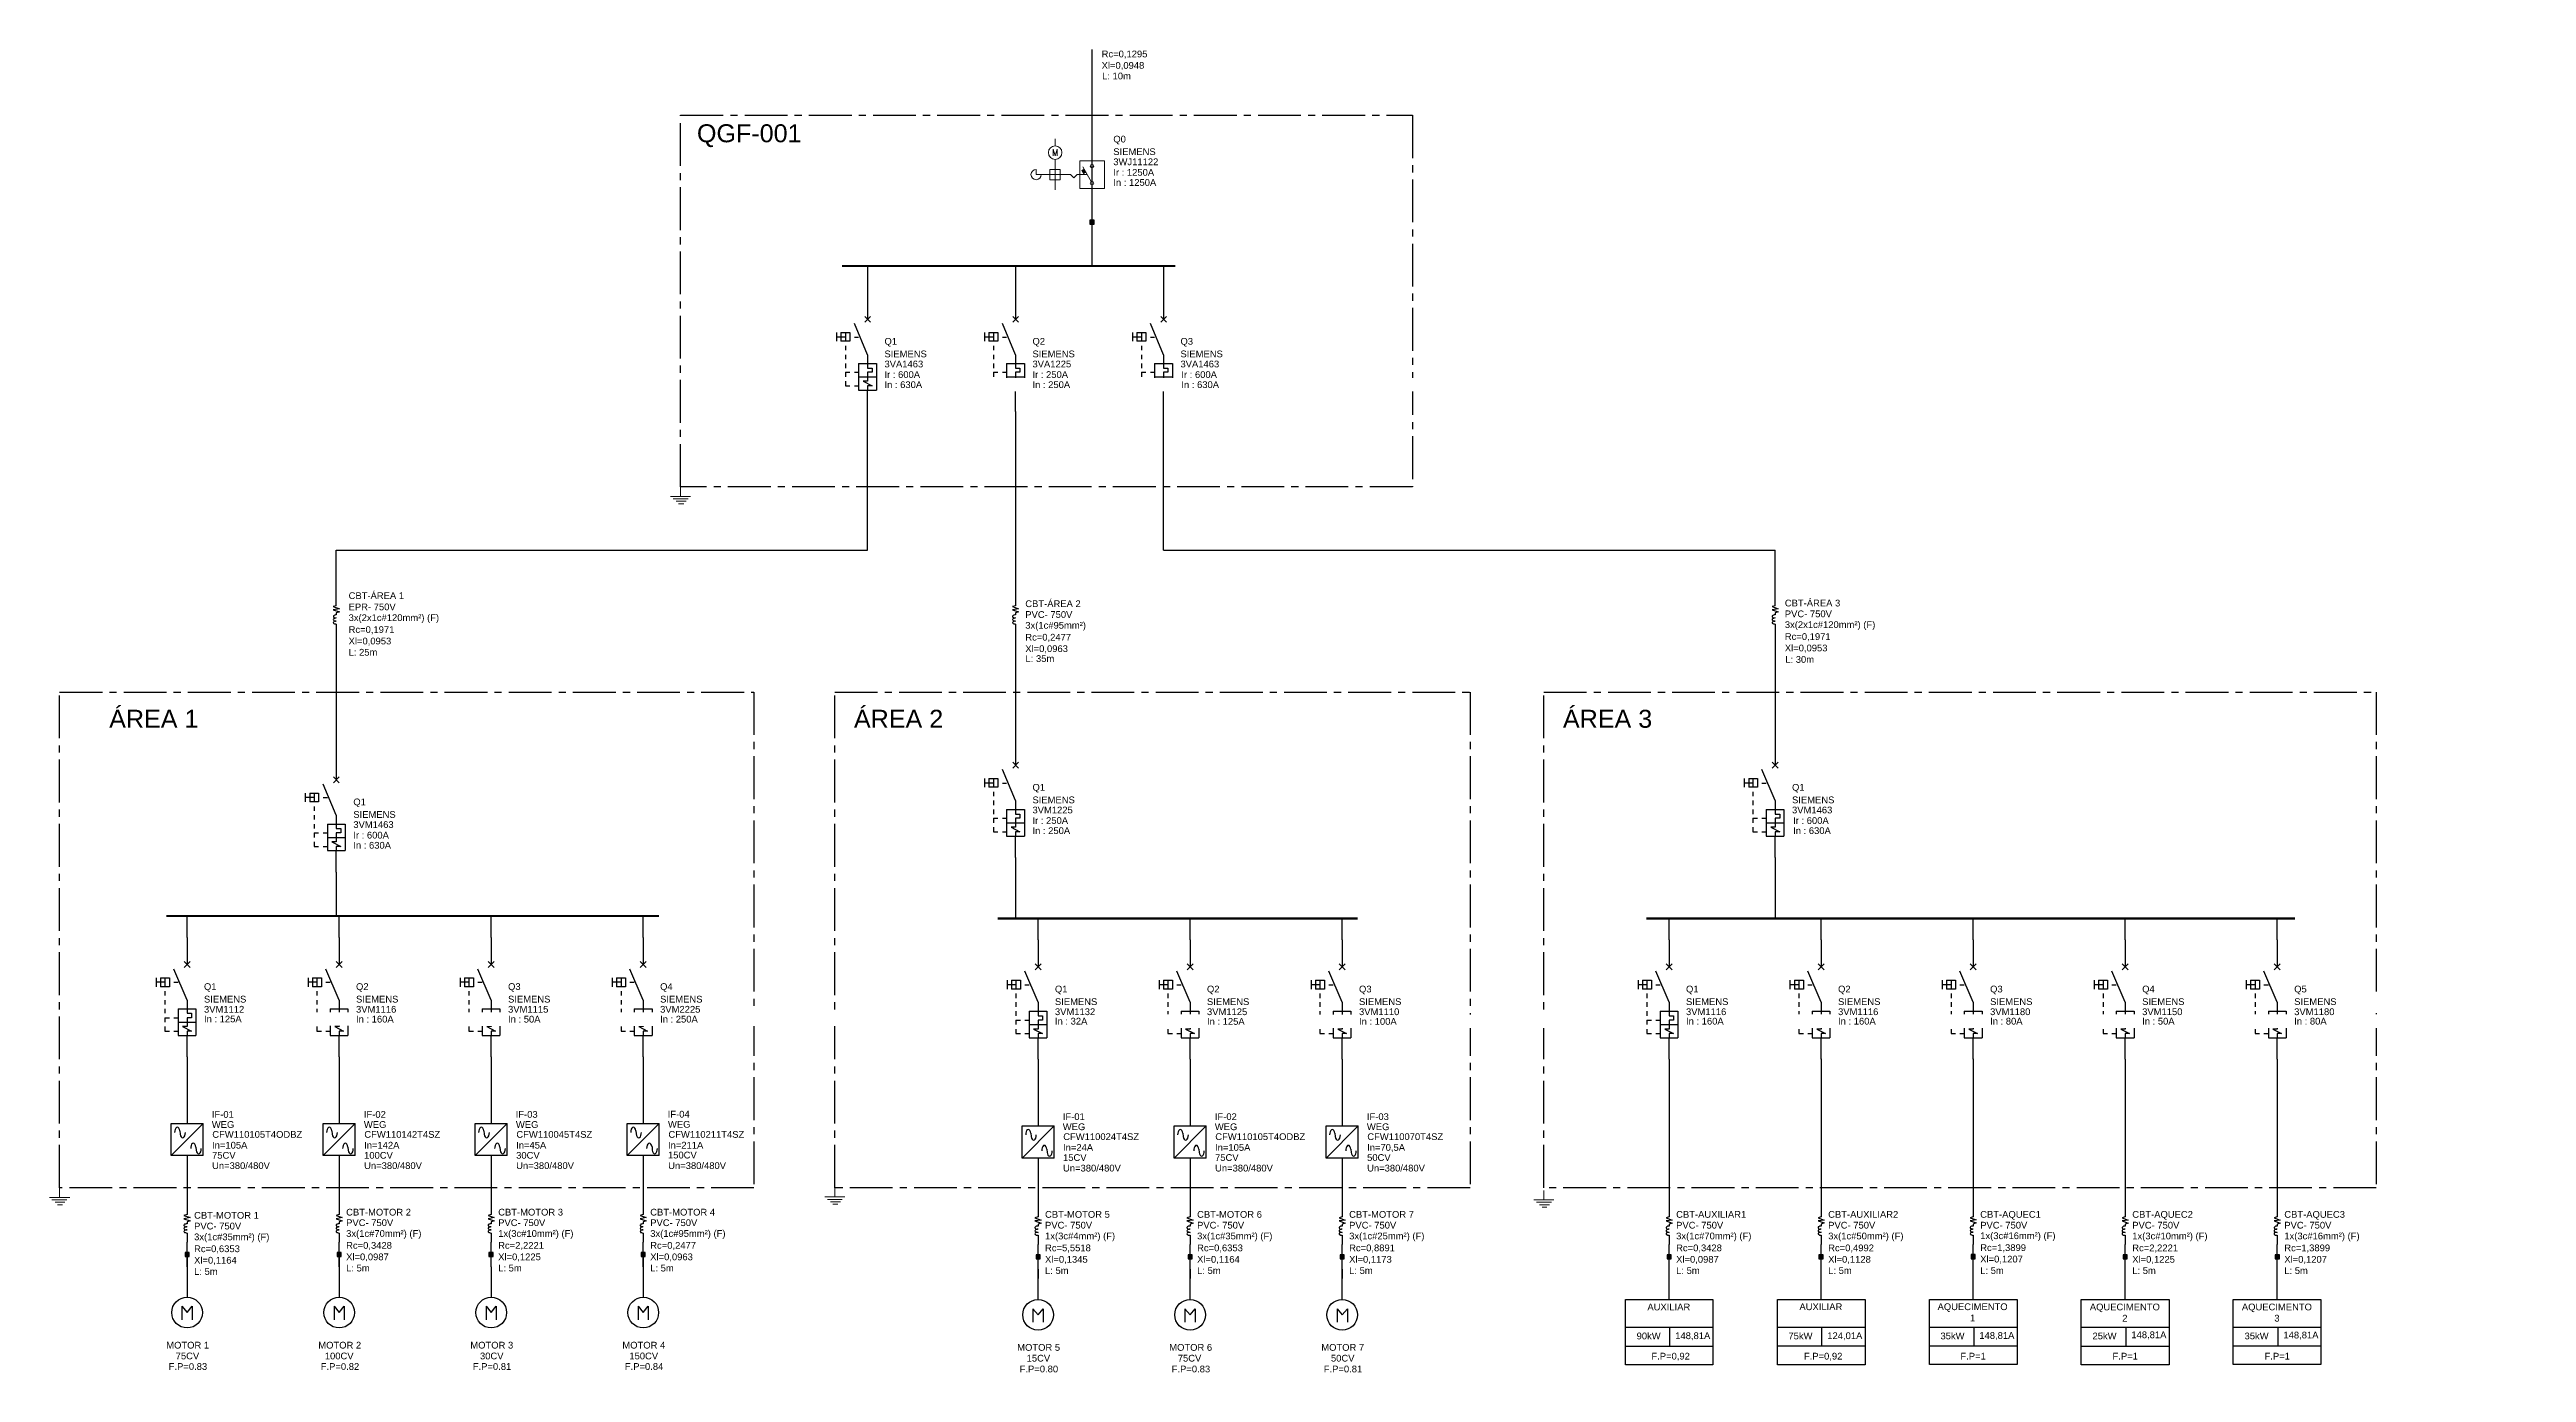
# Model space of a CAD drawing. Header units: millimetres. Extents: x -12677 to 16693, y -21987 to 772.
# Drawn here: x -147 to 956, y 77 to 666 of the extents above; entities that cross this region are included whole.
import ezdxf
from ezdxf.enums import TextEntityAlignment as Align

# ---------------------------------------------------------------- set-up
doc = ezdxf.new("R2010")
doc.units = ezdxf.units.MM
doc.linetypes.add('CENTRO2', pattern=[28.575, 19.05, -3.175, 3.175, -3.175])
doc.layers.add('FORMATO', color=2, linetype='Continuous')
doc.layers.add('Wire', color=3, linetype='Continuous')
doc.styles.add('ROMANS', font='romans.shx', dxfattribs={"height": 300})
doc.styles.add('SKMSTYLE10', font='times.ttf')
doc.styles.add('SKMStyle11', font='arial.ttf')

msp = doc.modelspace()

# ---------------------------------------------------------------- texts
at = {"linetype": 'Continuous', "style": 'SKMStyle11'}
for s, p in [('WEG', (-74.6, 185.9)), ('IF-01', (-74.6, 190.4)), ('WEG', (-6.9, 185.9)), ('IF-02', (-6.9, 190.4)), ('WEG', (60.8, 185.9)), ('IF-03', (60.7, 190.4)), ('WEG', (128.5, 186)), ('IF-04', (128.4, 190.5)), ('WEG', (304.3, 184.9)), ('IF-01', (304.3, 189.4)), ('WEG', (372, 184.9)), ('IF-02', (372, 189.4)), ('WEG', (439.7, 184.9)), ('IF-03', (439.7, 189.4)), ('CFW110105T4ODBZ', (-74.4, 181.5)), ('In=105A', (-74.5, 176.7)), ('CFW110142T4SZ', (-6.7, 181.5)), ('In=142A', (-6.8, 176.7)), ('CFW110045T4SZ', (61, 181.5)), ('In=45A', (60.9, 176.7)), ('CFW110211T4SZ', (128.7, 181.5)), ('In=211A', (128.5, 176.7)), ('CFW110024T4SZ', (304.5, 180.5)), ('In=24A', (304.4, 175.7)), ('CFW110105T4ODBZ', (372.2, 180.5)), ('In=105A', (372.1, 175.7)), ('CFW110070T4SZ', (439.9, 180.5)), ('In=70,5A', (439.8, 175.7)), ('75CV', (-74.5, 172.2)), ('Un=380/480V', (-74.5, 167.6)), ('100CV', (-6.8, 172.2)), ('Un=380/480V', (-6.8, 167.6)), ('30CV', (60.9, 172.2)), ('Un=380/480V', (60.9, 167.6)), ('150CV', (128.5, 172.3)), ('Un=380/480V', (128.6, 167.6)), ('15CV', (304.4, 171.2)), ('Un=380/480V', (304.4, 166.5)), ('75CV', (372.1, 171.2)), ('Un=380/480V', (372.1, 166.5)), ('50CV', (439.8, 171.2)), ('Un=380/480V', (439.8, 166.5))]:
    msp.add_text(s, height=3, dxfattribs=at).set_placement(p)
at = {"linetype": 'Continuous', "attachment_point": 1, "style": 'SKMStyle11'}
for s, insert, char_height in [('Rc=0,1295', (321.6, 665.4), 3), ('Xl=0,0948', (321.6, 660.3), 3), ('L: 10m', (321.8, 655.6), 3), ('CBT-ÁREA 1', (-13.7, 424.3), 3), ('EPR- 750V', (-13.7, 419.3), 3), ('3x(2x1c#120mm²) (F)', (-13.7, 414.5), 3), ('Rc=0,1971', (-13.7, 409.2), 3), ('3x(1c#95mm²)', (287.6, 411.1), 3), ('PVC- 750V', (287.6, 415.9), 3), ('3x(2x1c#120mm²) (F)', (625.8, 411.4), 3), ('PVC- 750V', (625.8, 416.2), 3), ('Xl=0,0953', (-13.7, 404.1), 3), ('L: 25m', (-13.7, 399.1), 3), ('Xl=0,0963', (287.6, 400.7), 3), ('Rc=0,2477', (287.6, 405.8), 3), ('Xl=0,0953', (625.8, 401), 3), ('Rc=0,1971', (625.8, 406.1), 3), ('L: 35m', (287.7, 396.3), 3), ('L: 30m', (626, 395.9), 3), ('ÁREA 1', (-120.3, 372), 8), ('PVC- 750V', (-82.5, 143.7), 3), ('PVC- 750V', (-14.8, 145.2), 3), ('PVC- 750V', (52.9, 145.2), 3), ('PVC- 750V', (120.6, 145.2), 3), ('PVC- 750V', (296.4, 144.1), 3), ('PVC- 750V', (364.1, 144.1), 3), ('PVC- 750V', (431.8, 144.1), 3), ('PVC- 750V', (577.4, 144.1), 3), ('PVC- 750V', (645.1, 144.1), 3), ('PVC- 750V', (712.8, 144.1), 3), ('PVC- 750V', (780.5, 144.1), 3), ('PVC- 750V', (848.2, 144.1), 3), ('3x(1c#35mm²) (F)', (-82.5, 138.9), 3), ('Rc=0,6353', (-82.5, 133.6), 3), ('3x(1c#70mm²) (F)', (-14.8, 140.4), 3), ('Rc=0,3428', (-14.8, 135.1), 3), ('1x(3c#10mm²) (F)', (52.9, 140.4), 3), ('Rc=2,2221', (52.9, 135.1), 3), ('3x(1c#95mm²) (F)', (120.6, 140.4), 3), ('Rc=0,2477', (120.6, 135.1), 3), ('1x(3c#4mm²) (F)', (296.4, 139.3), 3), ('Rc=5,5518', (296.4, 134), 3), ('3x(1c#35mm²) (F)', (364.1, 139.3), 3), ('Rc=0,6353', (364.1, 134), 3), ('3x(1c#25mm²) (F)', (431.8, 139.3), 3), ('Rc=0,8891', (431.8, 134), 3), ('3x(1c#70mm²) (F)', (577.4, 139.3), 3), ('Rc=0,3428', (577.4, 134), 3), ('3x(1c#50mm²) (F)', (645.1, 139.3), 3), ('Rc=0,4992', (645.1, 134), 3), ('1x(3c#16mm²) (F)', (712.8, 139.4), 3), ('Rc=1,3899', (712.8, 134.1), 3), ('1x(3c#10mm²) (F)', (780.5, 139.3), 3), ('Rc=2,2221', (780.5, 134), 3), ('1x(3c#16mm²) (F)', (848.2, 139.3), 3), ('Rc=1,3899', (848.2, 134), 3), ('Xl=0,1164', (-82.5, 128.5), 3), ('L: 5m', (-82.5, 123.5), 3), ('Xl=0,0987', (-14.8, 130), 3), ('L: 5m', (-14.8, 125), 3), ('Xl=0,1225', (52.9, 130), 3), ('L: 5m', (52.9, 125), 3), ('Xl=0,0963', (120.6, 130), 3), ('L: 5m', (120.6, 125), 3), ('Xl=0,1345', (296.4, 128.9), 3), ('L: 5m', (296.4, 123.9), 3), ('Xl=0,1164', (364.1, 128.9), 3), ('L: 5m', (364.1, 123.9), 3), ('Xl=0,1173', (431.8, 128.9), 3), ('L: 5m', (431.8, 123.9), 3), ('Xl=0,0987', (577.4, 128.9), 3), ('L: 5m', (577.4, 123.9), 3), ('Xl=0,1128', (645.1, 128.9), 3), ('L: 5m', (645.1, 123.9), 3), ('Xl=0,1207', (712.8, 129), 3), ('L: 5m', (712.8, 123.9), 3), ('Xl=0,1225', (780.5, 128.9), 3), ('L: 5m', (780.5, 123.9), 3), ('Xl=0,1207', (848.2, 128.9), 3), ('L: 5m', (848.2, 123.9), 3), ('MOTOR 1', (-94.9, 90.7), 3), ('MOTOR 2', (-27.2, 90.7), 3), ('MOTOR 3', (40.5, 90.7), 3), ('MOTOR 4', (108.2, 90.7), 3), ('MOTOR 5', (284, 89.7), 3), ('MOTOR 6', (351.7, 89.7), 3), ('MOTOR 7', (419.4, 89.7), 3), ('90kW', (559.8, 94.8), 3), ('148,81A', (577, 94.9), 3), ('75kW', (627.4, 94.8), 3), ('124,01A', (644.7, 94.9), 3), ('35kW', (695.1, 94.8), 3), ('148,81A', (712.4, 95), 3), ('25kW', (762.8, 94.8), 3), ('148,81A', (780.1, 95.3), 3), ('35kW', (830.5, 94.8), 3), ('148,81A', (847.8, 95.2), 3), ('F.P=0.83', (-93.8, 81.2), 3), ('75CV', (-90.7, 85.9), 3), ('F.P=0.82', (-26.1, 81.2), 3), ('100CV', (-24.3, 85.9), 3), ('F.P=0.81', (41.6, 81.2), 3), ('30CV', (44.8, 85.9), 3), ('F.P=0.84', (109.3, 81.2), 3), ('150CV', (111.3, 85.9), 3), ('F.P=0.80', (285.1, 80.1), 3), ('15CV', (288.2, 84.9), 3), ('75CV', (355.5, 84.9), 3), ('F.P=0.81', (420.5, 80.1), 3), ('50CV', (423.7, 84.9), 3), ('F.P=0,92', (566.4, 85.8), 3), ('F.P=0,92', (634.3, 85.8), 3), ('F.P=1', (704, 85.8), 3), ('F.P=1', (771.7, 85.8), 3), ('F.P=1', (839.4, 85.8), 3)]:
    msp.add_mtext(s, dxfattribs=dict(at, insert=insert, char_height=char_height))
at = {"color": 0, "linetype": 'Continuous', "insert": (141.4, 632.6), "char_height": 8, "attachment_point": 1, "style": 'SKMStyle11'}
msp.add_mtext('QGF-001', dxfattribs=at)
at = {"linetype": 'Continuous', "char_height": 3, "attachment_point": 1, "style": 'SKMStyle11'}
for s, insert, width in [('CBT-ÁREA 2', (287.6, 420.7), 52.959), ('CBT-ÁREA 3', (625.8, 421), 52.959), ('CBT-MOTOR 1', (-82.5, 148.5), 53.482), ('CBT-MOTOR 2', (-14.8, 149.9), 53.482), ('CBT-MOTOR 3', (52.9, 149.9), 53.482), ('CBT-MOTOR 4', (120.6, 149.9), 53.482), ('CBT-MOTOR 5', (296.4, 148.9), 53.482), ('CBT-MOTOR 6', (364.1, 148.9), 53.482), ('CBT-MOTOR 7', (431.8, 148.9), 53.482), ('CBT-AUXILIAR1', (577.4, 148.9), 53.482), ('CBT-AUXILIAR2', (645.1, 148.9), 53.482), ('CBT-AQUEC1', (712.8, 148.9), 53.482), ('CBT-AQUEC2', (780.5, 148.9), 53.482), ('CBT-AQUEC3', (848.2, 148.9), 53.482), ('AUXILIAR', (564.6, 107.7), 33.807), ('AUXILIAR', (632.3, 107.8), 33.807), ('\\pxqc;AQUECIMENTO\\P1', (692.5, 107.8), 33.807), ('\\pxqc;AQUECIMENTO\\P2', (760.3, 107.7), 33.807), ('\\pxqc;AQUECIMENTO\\P3', (828, 107.7), 33.807), ('F.P=0.83', (352.8, 80.1), 16.559)]:
    msp.add_mtext(s, dxfattribs=dict(at, insert=insert, width=width))
at = {"color": 4, "linetype": 'Continuous', "char_height": 8, "attachment_point": 1, "style": 'SKMStyle11'}
for s, insert in [('{\\C256;ÁREA 2}', (211.3, 372)), ('{\\C256;ÁREA 3}', (527, 372))]:
    msp.add_mtext(s, dxfattribs=dict(at, insert=insert))
at = {"layer": 'FORMATO', "color": 2, "style": 'ROMANS', "width": 0.8}
msp.add_text('M', height=3.02, dxfattribs=at).set_placement((300.9, 620), align=Align.MIDDLE_CENTER)

# ---------------------------------------------------------------- hatches: boundary and pattern name
at = {"linetype": 'Continuous', "lineweight": 20}
h = msp.add_hatch(color=1, dxfattribs=at)
h.dxf.hatch_style = 2
h.paths.add_polyline_path([(313.7, 612.8), (312.5, 612.1), (313.5, 610.4), (314.6, 611.1)])
for points in [[(316.4, 590), (316.4, 588.2), (318.2, 588.2), (318.2, 590)], [(-86.5, 130.5), (-86.5, 128.7), (-84.7, 128.7), (-84.7, 130.5)], [(-18.8, 130.5), (-18.8, 128.7), (-17, 128.7), (-17, 130.5)], [(48.8, 130.5), (48.8, 128.7), (50.7, 128.7), (50.7, 130.5)], [(116.5, 130.5), (116.5, 128.7), (118.4, 128.7), (118.4, 130.5)], [(292.4, 129.4), (292.4, 127.6), (294.2, 127.6), (294.2, 129.4)], [(360.1, 129.4), (360.1, 127.6), (361.9, 127.6), (361.9, 129.4)], [(427.8, 129.4), (427.8, 127.6), (429.6, 127.6), (429.6, 129.4)], [(573.4, 129.4), (573.4, 127.6), (575.2, 127.6), (575.2, 129.4)], [(641, 129.4), (641, 127.6), (642.9, 127.6), (642.9, 129.4)], [(708.7, 129.5), (708.7, 127.6), (710.6, 127.6), (710.6, 129.5)], [(776.4, 129.4), (776.4, 127.6), (778.3, 127.6), (778.3, 129.4)], [(844.1, 129.4), (844.1, 127.6), (846, 127.6), (846, 129.4)]]:
    msp.add_hatch(color=256).paths.add_polyline_path(points)

# ---------------------------------------------------------------- linework, layer by layer
at = {"color": 0}
for p, q in [((317.3, 665.9), (317.3, 616.4)), ((217.4, 443), (217.4, 504.8)), ((283.3, 504.8), (283.3, 418.3)), ((349.2, 443), (349.2, 504.8)), ((-19.2, 418.3), (-19.2, 443)), ((-19.2, 443), (217.4, 443)), ((349.2, 443), (621.5, 443)), ((621.5, 418.3), (621.5, 443))]:
    msp.add_line(p, q, dxfattribs=at)
at = {"color": 1, "linetype": 'Continuous', "lineweight": 20}
for p, q in [((300.9, 623.1), (300.9, 626.1)), ((292.4, 610.2), (292.4, 612.5)), ((294.7, 610.2), (292.4, 610.2)), ((307.7, 610.2), (294.7, 610.2)), ((303.1, 612.5), (298.6, 612.5)), ((298.6, 612.5), (298.6, 607.9)), ((298.6, 607.9), (303.1, 607.9)), ((300.9, 603.4), (300.9, 617)), ((303.1, 607.9), (303.1, 612.5)), ((309.2, 608.7), (307.7, 610.2)), ((310.7, 610.2), (309.2, 608.7)), ((315.2, 610.2), (310.7, 610.2)), ((317, 607.1), (313.2, 613.6))]:
    msp.add_line(p, q, dxfattribs=at)
at = {"linetype": 'Continuous'}
for p, q in [((317.3, 617.2), (317.3, 569.5)), ((217.4, 569.5), (217.4, 557.9)), ((283.3, 569.5), (283.3, 557.9)), ((349.2, 569.5), (349.2, 557.9)), ((-19.2, 418.3), (-20.6, 417.9)), ((-20.6, 417.9), (-17.8, 417)), ((-17.8, 417), (-20.6, 416.5)), ((-20.6, 416.5), (-17.8, 415.6)), ((-17.8, 415.6), (-19.2, 415.1)), ((-19.2, 415.1), (-19.2, 414.2)), ((-19.2, 410.1), (-19.2, 406)), ((283.3, 418.3), (281.9, 417.9)), ((281.9, 417.9), (284.6, 417)), ((284.6, 417), (281.9, 416.5)), ((281.9, 416.5), (284.6, 415.6)), ((284.6, 415.6), (283.3, 415.1)), ((283.3, 415.1), (283.3, 414.2)), ((283.3, 410.1), (283.3, 406)), ((621.5, 418.3), (620.1, 417.9)), ((620.1, 417.9), (622.9, 417)), ((622.9, 417), (620.1, 416.5)), ((620.1, 416.5), (622.9, 415.6)), ((622.9, 415.6), (621.5, 415.1)), ((621.5, 415.1), (621.5, 414.2)), ((621.5, 410.1), (621.5, 406)), ((-92.7, 187.8), (-78.5, 187.8)), ((-92.7, 173.6), (-92.7, 187.8)), ((-92.7, 173.6), (-78.5, 187.8)), ((-85.6, 190.2), (-85.6, 187.8)), ((-78.5, 173.6), (-78.5, 187.8)), ((-25.1, 187.8), (-10.8, 187.8)), ((-25.1, 173.6), (-25.1, 187.8)), ((-25.1, 173.6), (-10.8, 187.8)), ((-17.9, 190.2), (-17.9, 187.8)), ((-10.8, 173.6), (-10.8, 187.8)), ((42.6, 187.8), (56.9, 187.8)), ((42.6, 173.6), (42.6, 187.8)), ((42.6, 173.6), (56.9, 187.8)), ((49.8, 190.2), (49.8, 187.8)), ((56.9, 173.6), (56.9, 187.8)), ((110.3, 187.8), (124.6, 187.8)), ((110.3, 173.6), (110.3, 187.8)), ((110.3, 173.6), (124.6, 187.8)), ((117.5, 190.2), (117.5, 187.8)), ((124.6, 173.6), (124.6, 187.8)), ((293.3, 189.1), (293.3, 186.8)), ((361, 189.1), (361, 186.8)), ((428.7, 189.1), (428.7, 186.8)), ((286.2, 186.8), (300.4, 186.8)), ((286.2, 172.5), (286.2, 186.8)), ((286.2, 172.5), (300.4, 186.8)), ((300.4, 172.5), (300.4, 186.8)), ((353.9, 186.8), (368.1, 186.8)), ((353.9, 172.5), (353.9, 186.8)), ((353.9, 172.5), (368.1, 186.8)), ((368.1, 172.5), (368.1, 186.8)), ((421.6, 186.8), (435.8, 186.8)), ((421.6, 172.5), (421.6, 186.8)), ((421.6, 172.5), (435.8, 186.8)), ((435.8, 172.5), (435.8, 186.8)), ((-78.5, 173.6), (-92.7, 173.6)), ((-10.8, 173.6), (-25.1, 173.6)), ((56.9, 173.6), (42.6, 173.6)), ((124.6, 173.6), (110.3, 173.6)), ((300.4, 172.5), (286.2, 172.5)), ((368.1, 172.5), (353.9, 172.5)), ((435.8, 172.5), (421.6, 172.5)), ((-85.6, 147.3), (-87, 146.9)), ((-87, 146.9), (-84.3, 146)), ((-84.3, 146), (-87, 145.5)), ((-87, 145.5), (-84.3, 144.6)), ((-84.3, 144.6), (-85.6, 144.1)), ((-85.6, 144.1), (-85.6, 143.2)), ((-17.9, 147.3), (-19.3, 146.9)), ((-19.3, 146.9), (-16.6, 146)), ((-16.6, 146), (-19.3, 145.5)), ((-19.3, 145.5), (-16.6, 144.6)), ((-16.6, 144.6), (-17.9, 144.1)), ((-17.9, 144.1), (-17.9, 143.2)), ((49.8, 147.3), (48.4, 146.9)), ((48.4, 146.9), (51.1, 146)), ((51.1, 146), (48.4, 145.5)), ((48.4, 145.5), (51.1, 144.6)), ((51.1, 144.6), (49.8, 144.1)), ((49.8, 144.1), (49.8, 143.2)), ((117.5, 147.3), (116.1, 146.9)), ((116.1, 146.9), (118.8, 146)), ((118.8, 146), (116.1, 145.5)), ((116.1, 145.5), (118.8, 144.6)), ((118.8, 144.6), (117.5, 144.1)), ((117.5, 144.1), (117.5, 143.2)), ((293.3, 146.3), (291.9, 145.8)), ((293.3, 146.3), (291.9, 145.8)), ((291.9, 145.8), (294.7, 144.9)), ((291.9, 145.8), (294.7, 144.9)), ((294.7, 144.9), (291.9, 144.5)), ((294.7, 144.9), (291.9, 144.5)), ((291.9, 144.5), (294.7, 143.5)), ((291.9, 144.5), (294.7, 143.5)), ((294.7, 143.5), (293.3, 143.1)), ((294.7, 143.5), (293.3, 143.1)), ((361, 146.3), (359.6, 145.8)), ((361, 146.3), (359.6, 145.8)), ((359.6, 145.8), (362.3, 144.9)), ((359.6, 145.8), (362.3, 144.9)), ((362.3, 144.9), (359.6, 144.5)), ((362.3, 144.9), (359.6, 144.5)), ((359.6, 144.5), (362.3, 143.5)), ((359.6, 144.5), (362.3, 143.5)), ((362.3, 143.5), (361, 143.1)), ((362.3, 143.5), (361, 143.1)), ((428.7, 146.3), (427.3, 145.8)), ((428.7, 146.3), (427.3, 145.8)), ((427.3, 145.8), (430, 144.9)), ((427.3, 145.8), (430, 144.9)), ((430, 144.9), (427.3, 144.5)), ((430, 144.9), (427.3, 144.5)), ((427.3, 144.5), (430, 143.5)), ((427.3, 144.5), (430, 143.5)), ((430, 143.5), (428.7, 143.1)), ((430, 143.5), (428.7, 143.1)), ((574.3, 146.3), (572.9, 145.8)), ((572.9, 145.8), (575.6, 144.9)), ((575.6, 144.9), (572.9, 144.5)), ((572.9, 144.5), (575.6, 143.5)), ((575.6, 143.5), (574.3, 143.1)), ((642, 146.3), (640.6, 145.8)), ((640.6, 145.8), (643.3, 144.9)), ((643.3, 144.9), (640.6, 144.5)), ((640.6, 144.5), (643.3, 143.6)), ((643.3, 143.6), (642, 143.1)), ((709.7, 146.3), (708.3, 145.9)), ((708.3, 145.9), (711, 145)), ((711, 145), (708.3, 144.5)), ((708.3, 144.5), (711, 143.6)), ((711, 143.6), (709.7, 143.1)), ((777.3, 146.3), (776, 145.8)), ((776, 145.8), (778.7, 144.9)), ((778.7, 144.9), (776, 144.5)), ((776, 144.5), (778.7, 143.5)), ((778.7, 143.5), (777.3, 143.1)), ((845, 146.3), (843.7, 145.8)), ((843.7, 145.8), (846.4, 144.9)), ((846.4, 144.9), (843.7, 144.5)), ((843.7, 144.5), (846.4, 143.5)), ((846.4, 143.5), (845, 143.1)), ((-85.6, 139.1), (-85.6, 135)), ((-17.9, 139.1), (-17.9, 135)), ((49.8, 139.1), (49.8, 135)), ((117.5, 139.1), (117.5, 135)), ((293.3, 143.1), (293.3, 142.2)), ((293.3, 143.1), (293.3, 142.2)), ((293.3, 138.1), (293.3, 134)), ((293.3, 138.1), (293.3, 134)), ((361, 143.1), (361, 142.2)), ((361, 143.1), (361, 142.2)), ((361, 138.1), (361, 134)), ((361, 138.1), (361, 134)), ((428.7, 143.1), (428.7, 142.2)), ((428.7, 143.1), (428.7, 142.2)), ((428.7, 138.1), (428.7, 134)), ((428.7, 138.1), (428.7, 134)), ((574.3, 143.1), (574.3, 142.2)), ((574.3, 138.1), (574.3, 134)), ((642, 143.1), (642, 142.2)), ((642, 138.1), (642, 134)), ((709.7, 143.1), (709.7, 142.2)), ((709.7, 138.1), (709.7, 134)), ((777.3, 143.1), (777.3, 142.2)), ((777.3, 138.1), (777.3, 134)), ((845, 143.1), (845, 142.2)), ((845, 138.1), (845, 134)), ((-85.6, 128.7), (-85.6, 110.6)), ((-17.9, 128.7), (-17.9, 110.6)), ((49.8, 124.1), (49.8, 110.6)), ((117.5, 128.7), (117.5, 110.6)), ((293.3, 123), (293.3, 118.9)), ((361, 123), (361, 118.9)), ((428.7, 123), (428.7, 118.9)), ((-87.9, 106.5), (-85.6, 103.7)), ((-87.9, 106.5), (-87.9, 100.5)), ((-85.6, 103.7), (-83.3, 106.5)), ((-83.3, 106.5), (-83.3, 100.5)), ((-20.2, 106.5), (-17.9, 103.7)), ((-20.2, 106.5), (-20.2, 100.5)), ((-17.9, 103.7), (-15.7, 106.5)), ((-15.7, 106.5), (-15.7, 100.5)), ((47.5, 106.5), (49.8, 103.7)), ((47.5, 106.5), (47.5, 100.5)), ((49.8, 103.7), (52, 106.5)), ((52, 106.5), (52, 100.5)), ((115.2, 106.5), (117.5, 103.7)), ((115.2, 106.5), (115.2, 100.5)), ((117.5, 103.7), (119.7, 106.5)), ((119.7, 106.5), (119.7, 100.5)), ((291, 105.4), (293.3, 102.7)), ((291, 105.4), (291, 99.5)), ((293.3, 102.7), (295.6, 105.4)), ((295.6, 105.4), (295.6, 99.5)), ((358.7, 105.4), (361, 102.7)), ((358.7, 105.4), (358.7, 99.5)), ((361, 102.7), (363.3, 105.4)), ((363.3, 105.4), (363.3, 99.5)), ((426.4, 105.4), (428.7, 102.7)), ((426.4, 105.4), (426.4, 99.5)), ((428.7, 102.7), (431, 105.4)), ((431, 105.4), (431, 99.5)), ((554.8, 97.2), (593.8, 97.2)), ((554.8, 88.8), (593.8, 88.8)), ((574.5, 97.2), (574.5, 88.8)), ((622.5, 97.2), (661.5, 97.2)), ((622.5, 88.9), (661.5, 88.9)), ((642.2, 97.2), (642.2, 88.9)), ((690.2, 97.2), (729.2, 97.2)), ((690.2, 88.9), (729.2, 88.9)), ((709.9, 97.2), (709.9, 88.9)), ((757.8, 97.2), (796.9, 97.2)), ((757.8, 88.8), (796.9, 88.8)), ((777.6, 97.2), (777.6, 88.8)), ((825.5, 97.2), (864.5, 97.2)), ((825.5, 88.9), (864.5, 88.9)), ((845.3, 97.2), (845.3, 88.9))]:
    msp.add_line(p, q, dxfattribs=at)
at = {"color": 1, "linetype": 'Continuous'}
for p, q in [((217.4, 530), (211.5, 543.9)), ((216.1, 547.1), (218.7, 544.5)), ((218.7, 547.1), (216.1, 544.5)), ((283.3, 530), (277.4, 543.9)), ((282, 547.1), (284.6, 544.5)), ((284.6, 547.1), (282, 544.5)), ((349.2, 530), (343.3, 543.9)), ((347.9, 547.1), (350.5, 544.5)), ((350.5, 547.1), (347.9, 544.5)), ((203.6, 539.9), (203.6, 536)), ((207.5, 537.9), (203.6, 537.9)), ((205.5, 539.9), (209.5, 539.9)), ((205.5, 539.9), (205.5, 536)), ((209.5, 536), (205.5, 536)), ((207.5, 539.9), (207.5, 536)), ((207.5, 534), (207.5, 532)), ((207.5, 530), (207.5, 528.1)), ((209.5, 539.9), (209.5, 536)), ((211.5, 537.9), (213.4, 537.9)), ((217.4, 530), (217.4, 526.1)), ((269.5, 539.9), (269.5, 536)), ((273.4, 537.9), (269.5, 537.9)), ((271.4, 539.9), (275.4, 539.9)), ((271.4, 539.9), (271.4, 536)), ((275.4, 536), (271.4, 536)), ((273.4, 539.9), (273.4, 536)), ((273.4, 534), (273.4, 532)), ((273.4, 530), (273.4, 528.1)), ((275.4, 539.9), (275.4, 536)), ((277.4, 537.9), (279.3, 537.9)), ((283.3, 530), (283.3, 526.1)), ((335.4, 539.9), (335.4, 536)), ((339.3, 537.9), (335.4, 537.9)), ((337.3, 539.9), (341.3, 539.9)), ((337.3, 539.9), (337.3, 536)), ((341.3, 536), (337.3, 536)), ((339.3, 539.9), (339.3, 536)), ((339.3, 534), (339.3, 532)), ((339.3, 530), (339.3, 528.1)), ((341.3, 539.9), (341.3, 536)), ((343.3, 537.9), (345.2, 537.9)), ((349.2, 530), (349.2, 526.1)), ((207.5, 526.1), (207.5, 524.1)), ((207.5, 522.2), (207.5, 520.2)), ((207.5, 522.2), (209.5, 522.2)), ((207.5, 522.2), (207.5, 522.2)), ((211.5, 522.2), (213.4, 522.2)), ((213.4, 526.1), (221.3, 526.1)), ((213.4, 526.1), (213.4, 514.3)), ((213.4, 520.2), (221.3, 520.2)), ((217.4, 526.1), (217.4, 524.1)), ((217.4, 524.1), (219.4, 524.1)), ((217.4, 522.2), (217.4, 520.2)), ((219.4, 522.2), (217.4, 522.2)), ((217.4, 520.2), (217.4, 518.2)), ((219.4, 524.1), (219.4, 522.2)), ((221.3, 526.1), (221.3, 514.3)), ((273.4, 526.1), (273.4, 524.1)), ((273.4, 522.2), (273.4, 520.2)), ((273.4, 522.2), (275.4, 522.2)), ((273.4, 522.2), (273.4, 522.2)), ((277.4, 522.2), (279.3, 522.2)), ((279.3, 526.1), (287.2, 526.1)), ((279.3, 526.1), (279.3, 514.3)), ((279.3, 520.2), (287.2, 520.2)), ((283.3, 526.1), (283.3, 524.1)), ((283.3, 524.1), (285.2, 524.1)), ((283.3, 522.2), (283.3, 520.2)), ((285.2, 522.2), (283.3, 522.2)), ((283.3, 520.2), (283.3, 518.2)), ((285.2, 524.1), (285.2, 522.2)), ((287.2, 526.1), (287.2, 514.3)), ((339.3, 526.1), (339.3, 524.1)), ((339.3, 522.2), (339.3, 520.2)), ((339.3, 522.2), (341.3, 522.2)), ((339.3, 522.2), (339.3, 522.2)), ((343.3, 522.2), (345.2, 522.2)), ((345.2, 526.1), (353.1, 526.1)), ((345.2, 526.1), (345.2, 514.3)), ((345.2, 520.2), (353.1, 520.2)), ((349.2, 526.1), (349.2, 524.1)), ((349.2, 524.1), (351.1, 524.1)), ((349.2, 522.2), (349.2, 520.2)), ((351.1, 522.2), (349.2, 522.2)), ((349.2, 520.2), (349.2, 518.2)), ((351.1, 524.1), (351.1, 522.2)), ((353.1, 526.1), (353.1, 514.3)), ((207.5, 518.2), (207.5, 516.2)), ((207.5, 516.2), (209.5, 516.2)), ((211.5, 516.2), (213.4, 516.2)), ((213.4, 514.3), (221.3, 514.3)), ((215.4, 518.2), (219.4, 516.2)), ((217.4, 518.2), (215.4, 518.2)), ((217.4, 516.2), (217.4, 514.3)), ((219.4, 516.2), (217.4, 516.2)), ((273.4, 518.2), (273.4, 516.2)), ((273.4, 516.2), (275.4, 516.2)), ((277.4, 516.2), (279.3, 516.2)), ((279.3, 514.3), (287.2, 514.3)), ((281.3, 518.2), (285.2, 516.2)), ((283.3, 518.2), (281.3, 518.2)), ((283.3, 516.2), (283.3, 514.3)), ((285.2, 516.2), (283.3, 516.2)), ((339.3, 518.2), (339.3, 516.2)), ((339.3, 516.2), (341.3, 516.2)), ((343.3, 516.2), (345.2, 516.2)), ((345.2, 514.3), (353.1, 514.3)), ((347.2, 518.2), (351.1, 516.2)), ((349.2, 518.2), (347.2, 518.2)), ((349.2, 516.2), (349.2, 514.3)), ((351.1, 516.2), (349.2, 516.2)), ((-20.5, 342.2), (-17.9, 339.5)), ((-17.9, 342.2), (-20.5, 339.5)), ((283.3, 331.6), (277.4, 345.4)), ((282, 348.7), (284.6, 346)), ((284.6, 348.7), (282, 346)), ((621.5, 331.6), (615.6, 345.4)), ((620.2, 348.7), (622.8, 346)), ((622.8, 348.7), (620.2, 346)), ((-33, 334.9), (-33, 331)), ((-29, 333), (-33, 333)), ((-31, 334.9), (-27.1, 334.9)), ((-31, 334.9), (-31, 331)), ((-27.1, 331), (-31, 331)), ((-29, 334.9), (-29, 331)), ((-27.1, 334.9), (-27.1, 331)), ((-19.2, 325.1), (-25.1, 338.9)), ((-25.1, 333), (-23.1, 333)), ((269.5, 341.4), (269.5, 337.5)), ((273.4, 339.4), (269.5, 339.4)), ((271.4, 341.4), (275.4, 341.4)), ((271.4, 341.4), (271.4, 337.5)), ((275.4, 337.5), (271.4, 337.5)), ((273.4, 341.4), (273.4, 337.5)), ((273.4, 335.5), (273.4, 333.5)), ((273.4, 331.6), (273.4, 329.6)), ((275.4, 341.4), (275.4, 337.5)), ((277.4, 339.4), (279.3, 339.4)), ((283.3, 331.6), (283.3, 327.6)), ((607.7, 341.4), (607.7, 337.5)), ((611.6, 339.4), (607.7, 339.4)), ((609.7, 341.4), (613.6, 341.4)), ((609.7, 341.4), (609.7, 337.5)), ((613.6, 337.5), (609.7, 337.5)), ((611.6, 341.4), (611.6, 337.5)), ((611.6, 335.5), (611.6, 333.5)), ((611.6, 331.6), (611.6, 329.6)), ((613.6, 341.4), (613.6, 337.5)), ((615.6, 339.4), (617.5, 339.4)), ((621.5, 331.6), (621.5, 327.6)), ((-29, 329), (-29, 327)), ((-29, 325.1), (-29, 323.1)), ((-29, 321.1), (-29, 319.1)), ((-23.1, 321.1), (-15.2, 321.1)), ((-23.1, 321.1), (-23.1, 309.3)), ((-19.2, 325.1), (-19.2, 321.1)), ((-19.2, 321.1), (-19.2, 319.1)), ((-15.2, 321.1), (-15.2, 309.3)), ((273.4, 327.6), (273.4, 325.6)), ((273.4, 323.7), (273.4, 321.7)), ((273.4, 323.7), (275.4, 323.7)), ((273.4, 323.7), (273.4, 323.7)), ((277.4, 323.7), (279.3, 323.7)), ((279.3, 327.6), (287.2, 327.6)), ((279.3, 327.6), (279.3, 315.8)), ((279.3, 321.7), (287.2, 321.7)), ((283.3, 327.6), (283.3, 325.6)), ((283.3, 325.6), (285.2, 325.6)), ((283.3, 323.7), (283.3, 321.7)), ((285.2, 323.7), (283.3, 323.7)), ((283.3, 321.7), (283.3, 319.7)), ((285.2, 325.6), (285.2, 323.7)), ((287.2, 327.6), (287.2, 315.8)), ((611.6, 327.6), (611.6, 325.6)), ((611.6, 323.7), (611.6, 321.7)), ((611.6, 323.7), (613.6, 323.7)), ((611.6, 323.7), (611.6, 323.7)), ((615.6, 323.7), (617.5, 323.7)), ((617.5, 327.6), (625.4, 327.6)), ((617.5, 327.6), (617.5, 315.8)), ((617.5, 321.7), (625.4, 321.7)), ((621.5, 327.6), (621.5, 325.6)), ((621.5, 325.6), (623.5, 325.6)), ((621.5, 323.7), (621.5, 321.7)), ((623.5, 323.7), (621.5, 323.7)), ((621.5, 321.7), (621.5, 319.7)), ((623.5, 325.6), (623.5, 323.7)), ((625.4, 327.6), (625.4, 315.8)), ((-29, 317.2), (-29, 315.2)), ((-29, 317.2), (-27.1, 317.2)), ((-29, 317.2), (-29, 317.2)), ((-29, 313.2), (-29, 311.2)), ((-29, 311.2), (-27.1, 311.2)), ((-25.1, 317.2), (-23.1, 317.2)), ((-25.1, 311.2), (-23.1, 311.2)), ((-23.1, 315.2), (-15.2, 315.2)), ((-23.1, 309.3), (-15.2, 309.3)), ((-21.2, 313.2), (-17.2, 311.2)), ((-19.2, 313.2), (-21.2, 313.2)), ((-19.2, 319.1), (-17.2, 319.1)), ((-19.2, 317.2), (-19.2, 315.2)), ((-17.2, 317.2), (-19.2, 317.2)), ((-19.2, 315.2), (-19.2, 313.2)), ((-19.2, 311.2), (-19.2, 309.3)), ((-17.2, 311.2), (-19.2, 311.2)), ((-17.2, 319.1), (-17.2, 317.2)), ((273.4, 319.7), (273.4, 317.7)), ((273.4, 317.7), (275.4, 317.7)), ((277.4, 317.7), (279.3, 317.7)), ((279.3, 315.8), (287.2, 315.8)), ((281.3, 319.7), (285.2, 317.7)), ((283.3, 319.7), (281.3, 319.7)), ((283.3, 317.7), (283.3, 315.8)), ((285.2, 317.7), (283.3, 317.7)), ((611.6, 319.7), (611.6, 317.7)), ((611.6, 317.7), (613.6, 317.7)), ((615.6, 317.7), (617.5, 317.7)), ((617.5, 315.8), (625.4, 315.8)), ((619.5, 319.7), (623.5, 317.7)), ((621.5, 319.7), (619.5, 319.7)), ((621.5, 317.7), (621.5, 315.8)), ((623.5, 317.7), (621.5, 317.7)), ((-85.6, 242.8), (-91.5, 256.6)), ((-86.9, 259.9), (-84.3, 257.3)), ((-84.3, 259.9), (-86.9, 257.3)), ((-17.9, 242.8), (-23.9, 256.6)), ((-19.3, 259.9), (-16.6, 257.3)), ((-16.6, 259.9), (-19.3, 257.3)), ((49.8, 242.8), (43.8, 256.6)), ((48.4, 259.9), (51.1, 257.3)), ((51.1, 259.9), (48.4, 257.3)), ((117.5, 242.8), (111.5, 256.6)), ((116.1, 259.9), (118.8, 257.3)), ((118.8, 259.9), (116.1, 257.3)), ((293.3, 241.8), (287.4, 255.6)), ((292, 258.9), (294.6, 256.2)), ((294.6, 258.9), (292, 256.2)), ((361, 241.8), (355.1, 255.6)), ((359.7, 258.9), (362.3, 256.2)), ((362.3, 258.9), (359.7, 256.2)), ((428.7, 241.8), (422.8, 255.6)), ((427.4, 258.9), (430, 256.2)), ((430, 258.9), (427.4, 256.2)), ((574.3, 241.8), (568.3, 255.6)), ((572.9, 258.9), (575.6, 256.2)), ((575.6, 258.9), (572.9, 256.2)), ((642, 241.8), (636, 255.6)), ((640.6, 258.9), (643.3, 256.2)), ((643.3, 258.9), (640.6, 256.2)), ((709.7, 241.8), (703.7, 255.6)), ((708.3, 258.9), (711, 256.2)), ((711, 258.9), (708.3, 256.2)), ((777.3, 241.8), (771.4, 255.6)), ((776, 258.9), (778.7, 256.2)), ((778.7, 258.9), (776, 256.2)), ((845, 241.8), (839.1, 255.6)), ((843.7, 258.9), (846.4, 256.2)), ((846.4, 258.9), (843.7, 256.2)), ((-99.4, 252.7), (-99.4, 248.7)), ((-95.5, 250.7), (-99.4, 250.7)), ((-97.5, 252.7), (-93.5, 252.7)), ((-97.5, 252.7), (-97.5, 248.7)), ((-93.5, 248.7), (-97.5, 248.7)), ((-95.5, 252.7), (-95.5, 248.7)), ((-95.5, 246.8), (-95.5, 244.8)), ((-95.5, 242.8), (-95.5, 240.8)), ((-93.5, 252.7), (-93.5, 248.7)), ((-91.5, 250.7), (-89.6, 250.7)), ((-85.6, 242.8), (-85.6, 238.9)), ((-31.7, 252.7), (-31.7, 248.7)), ((-27.8, 250.7), (-31.7, 250.7)), ((-29.8, 252.7), (-25.8, 252.7)), ((-29.8, 252.7), (-29.8, 248.7)), ((-25.8, 248.7), (-29.8, 248.7)), ((-27.8, 252.7), (-27.8, 248.7)), ((-27.8, 246.8), (-27.8, 244.8)), ((-27.8, 242.8), (-27.8, 240.8)), ((-25.8, 252.7), (-25.8, 248.7)), ((-23.9, 250.7), (-21.9, 250.7)), ((-17.9, 242.8), (-17.9, 238.9)), ((35.9, 252.7), (35.9, 248.7)), ((39.9, 250.7), (35.9, 250.7)), ((37.9, 252.7), (41.9, 252.7)), ((37.9, 252.7), (37.9, 248.7)), ((41.9, 248.7), (37.9, 248.7)), ((39.9, 252.7), (39.9, 248.7)), ((39.9, 246.8), (39.9, 244.8)), ((39.9, 242.8), (39.9, 240.8)), ((41.9, 252.7), (41.9, 248.7)), ((43.8, 250.7), (45.8, 250.7)), ((49.8, 242.8), (49.8, 238.9)), ((103.6, 252.7), (103.6, 248.7)), ((107.6, 250.7), (103.6, 250.7)), ((105.6, 252.7), (109.6, 252.7)), ((105.6, 252.7), (105.6, 248.7)), ((109.6, 248.7), (105.6, 248.7)), ((107.6, 252.7), (107.6, 248.7)), ((107.6, 246.8), (107.6, 244.8)), ((107.6, 242.8), (107.6, 240.8)), ((109.6, 252.7), (109.6, 248.7)), ((111.5, 250.7), (113.5, 250.7)), ((117.5, 242.8), (117.5, 238.9)), ((279.5, 251.6), (279.5, 247.7)), ((283.4, 249.6), (279.5, 249.6)), ((281.4, 251.6), (285.4, 251.6)), ((281.4, 251.6), (281.4, 247.7)), ((285.4, 247.7), (281.4, 247.7)), ((283.4, 251.6), (283.4, 247.7)), ((283.4, 245.7), (283.4, 243.7)), ((285.4, 251.6), (285.4, 247.7)), ((287.4, 249.6), (289.3, 249.6)), ((347.2, 251.6), (347.2, 247.7)), ((351.1, 249.6), (347.2, 249.6)), ((349.1, 251.6), (353.1, 251.6)), ((349.1, 251.6), (349.1, 247.7)), ((353.1, 247.7), (349.1, 247.7)), ((351.1, 251.6), (351.1, 247.7)), ((351.1, 245.7), (351.1, 243.7)), ((353.1, 251.6), (353.1, 247.7)), ((355.1, 249.6), (357, 249.6)), ((414.9, 251.6), (414.9, 247.7)), ((418.8, 249.6), (414.9, 249.6)), ((416.8, 251.6), (420.8, 251.6)), ((416.8, 251.6), (416.8, 247.7)), ((420.8, 247.7), (416.8, 247.7)), ((418.8, 251.6), (418.8, 247.7)), ((418.8, 245.7), (418.8, 243.7)), ((420.8, 251.6), (420.8, 247.7)), ((422.8, 249.6), (424.7, 249.6)), ((560.5, 251.6), (560.5, 247.7)), ((564.4, 249.6), (560.5, 249.6)), ((562.4, 251.6), (566.4, 251.6)), ((562.4, 251.6), (562.4, 247.7)), ((566.4, 247.7), (562.4, 247.7)), ((564.4, 251.6), (564.4, 247.7)), ((564.4, 245.7), (564.4, 243.7)), ((566.4, 251.6), (566.4, 247.7)), ((568.3, 249.6), (570.3, 249.6)), ((628.1, 251.6), (628.1, 247.7)), ((632.1, 249.6), (628.1, 249.6)), ((630.1, 251.6), (634.1, 251.6)), ((630.1, 251.6), (630.1, 247.7)), ((634.1, 247.7), (630.1, 247.7)), ((632.1, 251.6), (632.1, 247.7)), ((632.1, 245.7), (632.1, 243.7)), ((634.1, 251.6), (634.1, 247.7)), ((636, 249.6), (638, 249.6)), ((695.8, 251.6), (695.8, 247.7)), ((699.8, 249.6), (695.8, 249.6)), ((697.8, 251.6), (701.8, 251.6)), ((697.8, 251.6), (697.8, 247.7)), ((701.8, 247.7), (697.8, 247.7)), ((699.8, 251.6), (699.8, 247.7)), ((699.8, 245.7), (699.8, 243.7)), ((701.8, 251.6), (701.8, 247.7)), ((703.7, 249.6), (705.7, 249.6)), ((763.5, 251.6), (763.5, 247.7)), ((767.5, 249.6), (763.5, 249.6)), ((765.5, 251.6), (769.5, 251.6)), ((765.5, 251.6), (765.5, 247.7)), ((769.5, 247.7), (765.5, 247.7)), ((767.5, 251.6), (767.5, 247.7)), ((767.5, 245.7), (767.5, 243.7)), ((769.5, 251.6), (769.5, 247.7)), ((771.4, 249.6), (773.4, 249.6)), ((831.2, 251.6), (831.2, 247.7)), ((835.2, 249.6), (831.2, 249.6)), ((833.2, 251.6), (837.1, 251.6)), ((833.2, 251.6), (833.2, 247.7)), ((837.1, 247.7), (833.2, 247.7)), ((835.2, 251.6), (835.2, 247.7)), ((835.2, 245.7), (835.2, 243.7)), ((837.1, 251.6), (837.1, 247.7)), ((839.1, 249.6), (841.1, 249.6)), ((-95.5, 238.9), (-95.5, 236.9)), ((-95.5, 234.9), (-95.5, 233)), ((-95.5, 234.9), (-93.5, 234.9)), ((-95.5, 234.9), (-95.5, 234.9)), ((-91.5, 234.9), (-89.6, 234.9)), ((-89.6, 238.9), (-81.7, 238.9)), ((-89.6, 238.9), (-89.6, 227)), ((-89.6, 233), (-81.7, 233)), ((-85.6, 238.9), (-85.6, 236.9)), ((-85.6, 236.9), (-83.7, 236.9)), ((-85.6, 234.9), (-85.6, 233)), ((-83.7, 234.9), (-85.6, 234.9)), ((-85.6, 233), (-85.6, 231)), ((-83.7, 236.9), (-83.7, 234.9)), ((-81.7, 238.9), (-81.7, 227)), ((-27.8, 238.9), (-27.8, 236.9)), ((-27.8, 234.9), (-27.8, 233)), ((-27.8, 234.9), (-25.8, 234.9)), ((-27.8, 234.9), (-27.8, 234.9)), ((-23.9, 234.9), (-21.9, 234.9)), ((-21.9, 238.9), (-14, 238.9)), ((-21.9, 238.9), (-21.9, 227)), ((-21.9, 233), (-14, 233)), ((-17.9, 238.9), (-17.9, 236.9)), ((-17.9, 236.9), (-16, 236.9)), ((-17.9, 234.9), (-17.9, 233)), ((-16, 234.9), (-17.9, 234.9)), ((-17.9, 233), (-17.9, 231)), ((-16, 236.9), (-16, 234.9)), ((-14, 238.9), (-14, 227)), ((39.9, 238.9), (39.9, 236.9)), ((39.9, 234.9), (39.9, 233)), ((39.9, 234.9), (41.9, 234.9)), ((39.9, 234.9), (39.9, 234.9)), ((43.8, 234.9), (45.8, 234.9)), ((45.8, 238.9), (53.7, 238.9)), ((45.8, 238.9), (45.8, 227)), ((45.8, 233), (53.7, 233)), ((49.8, 238.9), (49.8, 236.9)), ((49.8, 236.9), (51.7, 236.9)), ((49.8, 234.9), (49.8, 233)), ((51.7, 234.9), (49.8, 234.9)), ((49.8, 233), (49.8, 231)), ((51.7, 236.9), (51.7, 234.9)), ((53.7, 238.9), (53.7, 227)), ((107.6, 238.9), (107.6, 236.9)), ((107.6, 234.9), (107.6, 233)), ((107.6, 234.9), (109.6, 234.9)), ((107.6, 234.9), (107.6, 234.9)), ((111.5, 234.9), (113.5, 234.9)), ((113.5, 238.9), (121.4, 238.9)), ((113.5, 238.9), (113.5, 227)), ((113.5, 233), (121.4, 233)), ((117.5, 238.9), (117.5, 236.9)), ((117.5, 236.9), (119.4, 236.9)), ((117.5, 234.9), (117.5, 233)), ((119.4, 234.9), (117.5, 234.9)), ((117.5, 233), (117.5, 231)), ((119.4, 236.9), (119.4, 234.9)), ((121.4, 238.9), (121.4, 227)), ((283.4, 241.8), (283.4, 239.8)), ((283.4, 237.8), (283.4, 235.8)), ((283.4, 233.9), (283.4, 231.9)), ((283.4, 233.9), (285.4, 233.9)), ((283.4, 233.9), (283.4, 233.9)), ((287.4, 233.9), (289.3, 233.9)), ((289.3, 237.8), (297.2, 237.8)), ((289.3, 237.8), (289.3, 226)), ((289.3, 231.9), (297.2, 231.9)), ((293.3, 241.8), (293.3, 237.8)), ((293.3, 237.8), (293.3, 235.8)), ((293.3, 235.8), (295.3, 235.8)), ((293.3, 233.9), (293.3, 231.9)), ((295.3, 233.9), (293.3, 233.9)), ((293.3, 231.9), (293.3, 229.9)), ((295.3, 235.8), (295.3, 233.9)), ((297.2, 237.8), (297.2, 226)), ((351.1, 241.8), (351.1, 239.8)), ((351.1, 237.8), (351.1, 235.8)), ((351.1, 233.9), (351.1, 231.9)), ((351.1, 233.9), (353.1, 233.9)), ((351.1, 233.9), (351.1, 233.9)), ((355.1, 233.9), (357, 233.9)), ((357, 237.8), (364.9, 237.8)), ((357, 237.8), (357, 226)), ((357, 231.9), (364.9, 231.9)), ((361, 241.8), (361, 237.8)), ((361, 237.8), (361, 235.8)), ((361, 235.8), (363, 235.8)), ((361, 233.9), (361, 231.9)), ((363, 233.9), (361, 233.9)), ((361, 231.9), (361, 229.9)), ((363, 235.8), (363, 233.9)), ((364.9, 237.8), (364.9, 226)), ((418.8, 241.8), (418.8, 239.8)), ((418.8, 237.8), (418.8, 235.8)), ((418.8, 233.9), (418.8, 231.9)), ((418.8, 233.9), (420.8, 233.9)), ((418.8, 233.9), (418.8, 233.9)), ((422.8, 233.9), (424.7, 233.9)), ((424.7, 237.8), (432.6, 237.8)), ((424.7, 237.8), (424.7, 226)), ((424.7, 231.9), (432.6, 231.9)), ((428.7, 241.8), (428.7, 237.8)), ((428.7, 237.8), (428.7, 235.8)), ((428.7, 235.8), (430.6, 235.8)), ((428.7, 233.9), (428.7, 231.9)), ((430.6, 233.9), (428.7, 233.9)), ((428.7, 231.9), (428.7, 229.9)), ((430.6, 235.8), (430.6, 233.9)), ((432.6, 237.8), (432.6, 226)), ((564.4, 241.8), (564.4, 239.8)), ((564.4, 237.8), (564.4, 235.8)), ((564.4, 233.9), (564.4, 231.9)), ((564.4, 233.9), (566.4, 233.9)), ((564.4, 233.9), (564.4, 233.9)), ((568.3, 233.9), (570.3, 233.9)), ((570.3, 237.8), (578.2, 237.8)), ((570.3, 237.8), (570.3, 226)), ((570.3, 231.9), (578.2, 231.9)), ((574.3, 241.8), (574.3, 237.8)), ((574.3, 237.8), (574.3, 235.8)), ((574.3, 235.8), (576.2, 235.8)), ((574.3, 233.9), (574.3, 231.9)), ((576.2, 233.9), (574.3, 233.9)), ((574.3, 231.9), (574.3, 229.9)), ((576.2, 235.8), (576.2, 233.9)), ((578.2, 237.8), (578.2, 226)), ((632.1, 241.8), (632.1, 239.8)), ((632.1, 237.8), (632.1, 235.8)), ((632.1, 233.9), (632.1, 231.9)), ((632.1, 233.9), (634.1, 233.9)), ((632.1, 233.9), (632.1, 233.9)), ((636, 233.9), (638, 233.9)), ((638, 237.8), (645.9, 237.8)), ((638, 237.8), (638, 226)), ((638, 231.9), (645.9, 231.9)), ((642, 241.8), (642, 237.8)), ((642, 237.8), (642, 235.8)), ((642, 235.8), (643.9, 235.8)), ((642, 233.9), (642, 231.9)), ((643.9, 233.9), (642, 233.9)), ((642, 231.9), (642, 229.9)), ((643.9, 235.8), (643.9, 233.9)), ((645.9, 237.8), (645.9, 226)), ((699.8, 241.8), (699.8, 239.8)), ((699.8, 237.8), (699.8, 235.8)), ((699.8, 233.9), (699.8, 231.9)), ((699.8, 233.9), (701.8, 233.9)), ((699.8, 233.9), (699.8, 233.9)), ((703.7, 233.9), (705.7, 233.9)), ((705.7, 237.8), (713.6, 237.8)), ((705.7, 237.8), (705.7, 226)), ((705.7, 231.9), (713.6, 231.9)), ((709.7, 241.8), (709.7, 237.8)), ((709.7, 237.8), (709.7, 235.8)), ((709.7, 235.8), (711.6, 235.8)), ((709.7, 233.9), (709.7, 231.9)), ((711.6, 233.9), (709.7, 233.9)), ((709.7, 231.9), (709.7, 229.9)), ((711.6, 235.8), (711.6, 233.9)), ((713.6, 237.8), (713.6, 226)), ((767.5, 241.8), (767.5, 239.8)), ((767.5, 237.8), (767.5, 235.8)), ((767.5, 233.9), (767.5, 231.9)), ((767.5, 233.9), (769.5, 233.9)), ((767.5, 233.9), (767.5, 233.9)), ((771.4, 233.9), (773.4, 233.9)), ((773.4, 237.8), (781.3, 237.8)), ((773.4, 237.8), (773.4, 226)), ((773.4, 231.9), (781.3, 231.9)), ((777.3, 241.8), (777.3, 237.8)), ((777.3, 237.8), (777.3, 235.8)), ((777.3, 235.8), (779.3, 235.8)), ((777.3, 233.9), (777.3, 231.9)), ((779.3, 233.9), (777.3, 233.9)), ((777.3, 231.9), (777.3, 229.9)), ((779.3, 235.8), (779.3, 233.9)), ((781.3, 237.8), (781.3, 226)), ((835.2, 241.8), (835.2, 239.8)), ((835.2, 237.8), (835.2, 235.8)), ((835.2, 233.9), (835.2, 231.9)), ((835.2, 233.9), (837.1, 233.9)), ((835.2, 233.9), (835.2, 233.9)), ((839.1, 233.9), (841.1, 233.9)), ((841.1, 237.8), (849, 237.8)), ((841.1, 237.8), (841.1, 226)), ((841.1, 231.9), (849, 231.9)), ((845, 241.8), (845, 237.8)), ((845, 237.8), (845, 235.8)), ((845, 235.8), (847, 235.8)), ((845, 233.9), (845, 231.9)), ((847, 233.9), (845, 233.9)), ((845, 231.9), (845, 229.9)), ((847, 235.8), (847, 233.9)), ((849, 237.8), (849, 226)), ((-95.5, 231), (-95.5, 229)), ((-95.5, 229), (-93.5, 229)), ((-91.5, 229), (-89.6, 229)), ((-89.6, 227), (-81.7, 227)), ((-87.6, 231), (-83.7, 229)), ((-85.6, 231), (-87.6, 231)), ((-85.6, 229), (-85.6, 227)), ((-83.7, 229), (-85.6, 229)), ((-27.8, 231), (-27.8, 229)), ((-27.8, 229), (-25.8, 229)), ((-23.9, 229), (-21.9, 229)), ((-21.9, 227), (-14, 227)), ((-19.9, 231), (-16, 229)), ((-17.9, 231), (-19.9, 231)), ((-17.9, 229), (-17.9, 227)), ((-16, 229), (-17.9, 229)), ((39.9, 231), (39.9, 229)), ((39.9, 229), (41.9, 229)), ((43.8, 229), (45.8, 229)), ((45.8, 227), (53.7, 227)), ((47.8, 231), (51.7, 229)), ((49.8, 231), (47.8, 231)), ((49.8, 229), (49.8, 227)), ((51.7, 229), (49.8, 229)), ((107.6, 231), (107.6, 229)), ((107.6, 229), (109.6, 229)), ((111.5, 229), (113.5, 229)), ((113.5, 227), (121.4, 227)), ((115.5, 231), (119.4, 229)), ((117.5, 231), (115.5, 231)), ((117.5, 229), (117.5, 227)), ((119.4, 229), (117.5, 229)), ((283.4, 229.9), (283.4, 227.9)), ((283.4, 227.9), (285.4, 227.9)), ((287.4, 227.9), (289.3, 227.9)), ((289.3, 226), (297.2, 226)), ((291.3, 229.9), (295.3, 227.9)), ((293.3, 229.9), (291.3, 229.9)), ((293.3, 227.9), (293.3, 226)), ((295.3, 227.9), (293.3, 227.9)), ((351.1, 229.9), (351.1, 227.9)), ((351.1, 227.9), (353.1, 227.9)), ((355.1, 227.9), (357, 227.9)), ((357, 226), (364.9, 226)), ((359, 229.9), (363, 227.9)), ((361, 229.9), (359, 229.9)), ((361, 227.9), (361, 226)), ((363, 227.9), (361, 227.9)), ((418.8, 229.9), (418.8, 227.9)), ((418.8, 227.9), (420.8, 227.9)), ((422.8, 227.9), (424.7, 227.9)), ((424.7, 226), (432.6, 226)), ((426.7, 229.9), (430.6, 227.9)), ((428.7, 229.9), (426.7, 229.9)), ((428.7, 227.9), (428.7, 226)), ((430.6, 227.9), (428.7, 227.9)), ((564.4, 229.9), (564.4, 227.9)), ((564.4, 227.9), (566.4, 227.9)), ((568.3, 227.9), (570.3, 227.9)), ((570.3, 226), (578.2, 226)), ((572.3, 229.9), (576.2, 227.9)), ((574.3, 229.9), (572.3, 229.9)), ((574.3, 227.9), (574.3, 226)), ((576.2, 227.9), (574.3, 227.9)), ((632.1, 229.9), (632.1, 227.9)), ((632.1, 227.9), (634.1, 227.9)), ((636, 227.9), (638, 227.9)), ((638, 226), (645.9, 226)), ((640, 229.9), (643.9, 227.9)), ((642, 229.9), (640, 229.9)), ((642, 227.9), (642, 226)), ((643.9, 227.9), (642, 227.9)), ((699.8, 229.9), (699.8, 227.9)), ((699.8, 227.9), (701.8, 227.9)), ((703.7, 227.9), (705.7, 227.9)), ((705.7, 226), (713.6, 226)), ((707.7, 229.9), (711.6, 227.9)), ((709.7, 229.9), (707.7, 229.9)), ((709.7, 227.9), (709.7, 226)), ((711.6, 227.9), (709.7, 227.9)), ((767.5, 229.9), (767.5, 227.9)), ((767.5, 227.9), (769.5, 227.9)), ((771.4, 227.9), (773.4, 227.9)), ((773.4, 226), (781.3, 226)), ((775.4, 229.9), (779.3, 227.9)), ((777.3, 229.9), (775.4, 229.9)), ((777.3, 227.9), (777.3, 226)), ((779.3, 227.9), (777.3, 227.9)), ((835.2, 229.9), (835.2, 227.9)), ((835.2, 227.9), (837.1, 227.9)), ((839.1, 227.9), (841.1, 227.9)), ((841.1, 226), (849, 226)), ((843.1, 229.9), (847, 227.9)), ((845, 229.9), (843.1, 229.9)), ((845, 227.9), (845, 226)), ((847, 227.9), (845, 227.9))]:
    msp.add_line(p, q, dxfattribs=at)
for p, q in [((-19.2, 299.8), (-19.2, 280.2)), ((283.3, 306.3), (283.3, 279.1)), ((621.5, 306.3), (621.5, 279.1)), ((-85.6, 270.6), (-85.6, 280.2)), ((-17.9, 270.6), (-17.9, 280.2)), ((49.8, 270.6), (49.8, 280.2)), ((117.5, 270.6), (117.5, 280.2)), ((293.3, 269.6), (293.3, 279.1)), ((361, 269.6), (361, 279.1)), ((428.7, 269.6), (428.7, 279.1)), ((574.3, 269.6), (574.3, 279.1)), ((642, 269.6), (642, 279.1)), ((709.7, 269.6), (709.7, 279.1)), ((777.3, 269.6), (777.3, 279.1)), ((845, 269.6), (845, 279.1)), ((-85.6, 217.6), (-85.6, 190.2)), ((-17.9, 217.6), (-17.9, 190.2)), ((49.8, 217.6), (49.8, 190.2)), ((117.5, 217.6), (117.5, 190.2)), ((293.3, 216.5), (293.3, 189.1)), ((361, 216.5), (361, 189.1)), ((428.7, 216.5), (428.7, 189.1)), ((574.3, 216.5), (574.3, 146.3)), ((642, 216.6), (642, 146.3)), ((709.7, 216.6), (709.7, 146.3)), ((777.3, 216.5), (777.3, 146.3)), ((845, 216.5), (845, 146.3)), ((-85.6, 173.6), (-85.6, 147.3)), ((-17.9, 173.6), (-17.9, 147.3)), ((49.8, 173.6), (49.8, 147.3)), ((117.5, 173.6), (117.5, 147.4)), ((293.3, 172.5), (293.3, 146.3)), ((361, 172.5), (361, 146.3)), ((428.7, 172.5), (428.7, 146.3))]:
    msp.add_line(p, q)
at = {"linetype": 'CENTRO2'}
for points in [[(134.1, 636.6), (460, 636.6), (460, 471.2), (134.1, 471.2)], [(-142.4, 379.9), (166.8, 379.9), (166.8, 159.3), (-142.4, 159.3)], [(202.8, 379.9), (485.7, 379.9), (485.7, 159.3), (202.8, 159.3)], [(518.5, 379.9), (889.1, 379.9), (889.1, 159.3), (518.5, 159.3)]]:
    msp.add_lwpolyline(points, close=True, dxfattribs=at)
at = {"linetype": 'Continuous'}
for points in [[(316.4, 590), (316.4, 588.2), (318.2, 588.2), (318.2, 590), (316.4, 590), (316.4, 590)], [(-19.2, 412.9), (-19.6, 412.8), (-20, 412.7), (-20.3, 412.6), (-20.5, 412.4), (-20.6, 412.2), (-20.5, 412), (-20.3, 411.8), (-20, 411.6), (-19.6, 411.5), (-19.2, 411.5)], [(-19.2, 411.5), (-19.6, 411.5), (-20, 411.4), (-20.3, 411.2), (-20.5, 411), (-20.6, 410.8), (-20.5, 410.6), (-20.3, 410.4), (-20, 410.3), (-19.6, 410.2), (-19.2, 410.1)], [(-19.2, 414.2), (-19.6, 414.2), (-19.9, 414.1), (-20.2, 414), (-20.5, 413.8), (-20.5, 413.6), (-20.5, 413.4), (-20.4, 413.2), (-20.1, 413.1), (-19.8, 412.9), (-19.4, 412.9)], [(283.3, 414.2), (282.9, 414.2), (282.5, 414.1), (282.2, 414), (282, 413.8), (281.9, 413.6), (281.9, 413.4), (282.1, 413.2), (282.3, 413.1), (282.6, 412.9), (283, 412.9)], [(283.3, 412.9), (282.9, 412.8), (282.5, 412.7), (282.2, 412.6), (282, 412.4), (281.9, 412.2), (282, 412), (282.2, 411.8), (282.5, 411.6), (282.9, 411.5), (283.3, 411.5)], [(283.3, 411.5), (282.9, 411.5), (282.5, 411.4), (282.2, 411.2), (282, 411), (281.9, 410.8), (282, 410.6), (282.2, 410.4), (282.5, 410.3), (282.9, 410.2), (283.3, 410.1)], [(621.5, 414.2), (621.1, 414.2), (620.7, 414.1), (620.4, 414), (620.2, 413.8), (620.1, 413.6), (620.1, 413.4), (620.3, 413.2), (620.5, 413.1), (620.9, 412.9), (621.2, 412.9)], [(621.5, 412.9), (621.1, 412.8), (620.7, 412.7), (620.4, 412.6), (620.2, 412.4), (620.1, 412.2), (620.2, 412), (620.4, 411.8), (620.7, 411.6), (621.1, 411.5), (621.5, 411.5)], [(621.5, 411.5), (621.1, 411.5), (620.7, 411.4), (620.4, 411.2), (620.2, 411), (620.1, 410.8), (620.2, 410.6), (620.4, 410.4), (620.7, 410.3), (621.1, 410.2), (621.5, 410.1)], [(-88.8, 184.6), (-89, 185.2), (-89.3, 185.8), (-89.6, 186.1), (-90, 186.2), (-90.3, 186.1), (-90.7, 185.8), (-90.9, 185.2), (-91.1, 184.6), (-91.2, 183.8)], [(-88.8, 184.6), (-88.7, 183.1), (-88.6, 182.4), (-88.3, 181.9), (-88, 181.6), (-87.6, 181.5), (-87.2, 181.6), (-86.9, 181.9), (-86.6, 182.4), (-86.5, 183.1), (-86.4, 183.8)], [(-81.7, 177.4), (-81.9, 178.1), (-82.2, 178.6), (-82.5, 179), (-82.9, 179.1), (-83.2, 179), (-83.6, 178.6), (-83.8, 178.1), (-84, 177.4), (-84, 176.7)], [(-81.7, 177.4), (-81.6, 176), (-81.4, 175.3), (-81.2, 174.8), (-80.9, 174.5), (-80.5, 174.3), (-80.1, 174.5), (-79.8, 174.8), (-79.5, 175.3), (-79.4, 176), (-79.3, 176.7)], [(-21.2, 184.6), (-21.3, 185.2), (-21.6, 185.8), (-21.9, 186.1), (-22.3, 186.2), (-22.7, 186.1), (-23, 185.8), (-23.2, 185.2), (-23.4, 184.6), (-23.5, 183.8)], [(-21.2, 184.6), (-21, 183.1), (-20.9, 182.4), (-20.6, 181.9), (-20.3, 181.6), (-19.9, 181.5), (-19.5, 181.6), (-19.2, 181.9), (-19, 182.4), (-18.8, 183.1), (-18.7, 183.8)], [(-14, 177.4), (-14.2, 178.1), (-14.5, 178.6), (-14.8, 179), (-15.2, 179.1), (-15.5, 179), (-15.9, 178.6), (-16.1, 178.1), (-16.3, 177.4), (-16.4, 176.7)], [(-14, 177.4), (-13.9, 176), (-13.8, 175.3), (-13.5, 174.8), (-13.2, 174.5), (-12.8, 174.3), (-12.4, 174.5), (-12.1, 174.8), (-11.8, 175.3), (-11.7, 176), (-11.6, 176.7)], [(46.5, 184.6), (46.4, 185.2), (46.1, 185.8), (45.8, 186.1), (45.4, 186.2), (45, 186.1), (44.7, 185.8), (44.5, 185.2), (44.3, 184.6), (44.2, 183.8)], [(46.5, 184.6), (46.7, 183.1), (46.8, 182.4), (47.1, 181.9), (47.4, 181.6), (47.8, 181.5), (48.1, 181.6), (48.5, 181.9), (48.7, 182.4), (48.9, 183.1), (49, 183.8)], [(53.7, 177.4), (53.5, 178.1), (53.2, 178.6), (52.9, 179), (52.5, 179.1), (52.2, 179), (51.8, 178.6), (51.6, 178.1), (51.4, 177.4), (51.3, 176.7)], [(53.7, 177.4), (53.8, 176), (53.9, 175.3), (54.2, 174.8), (54.5, 174.5), (54.9, 174.3), (55.3, 174.5), (55.6, 174.8), (55.9, 175.3), (56, 176), (56.1, 176.7)], [(114.2, 184.6), (114.1, 185.3), (113.8, 185.8), (113.5, 186.1), (113.1, 186.3), (112.7, 186.1), (112.4, 185.8), (112.1, 185.3), (112, 184.6), (111.9, 183.9)], [(114.2, 184.6), (114.3, 183.2), (114.5, 182.5), (114.8, 182), (115.1, 181.6), (115.5, 181.5), (115.8, 181.6), (116.2, 182), (116.4, 182.5), (116.6, 183.2), (116.7, 183.9)], [(121.4, 177.5), (121.2, 178.2), (120.9, 178.7), (120.6, 179), (120.2, 179.1), (119.9, 179), (119.5, 178.7), (119.3, 178.2), (119.1, 177.5), (119, 176.8)], [(121.4, 177.5), (121.5, 176), (121.6, 175.4), (121.9, 174.8), (122.2, 174.5), (122.6, 174.4), (123, 174.5), (123.3, 174.8), (123.6, 175.4), (123.7, 176), (123.8, 176.8)], [(290.1, 183.6), (289.9, 184.2), (289.6, 184.7), (289.3, 185.1), (288.9, 185.2), (288.6, 185.1), (288.2, 184.7), (288, 184.2), (287.8, 183.6), (287.8, 182.8)], [(290.1, 183.6), (290.2, 182.1), (290.4, 181.4), (290.6, 180.9), (290.9, 180.6), (291.3, 180.4), (291.7, 180.6), (292, 180.9), (292.3, 181.4), (292.4, 182.1), (292.5, 182.8)], [(297.2, 176.4), (297, 177.1), (296.8, 177.6), (296.4, 178), (296.1, 178.1), (295.7, 178), (295.4, 177.6), (295.1, 177.1), (294.9, 176.4), (294.9, 175.7)], [(357.8, 183.6), (357.6, 184.2), (357.3, 184.7), (357, 185.1), (356.6, 185.2), (356.3, 185.1), (355.9, 184.7), (355.7, 184.2), (355.5, 183.6), (355.4, 182.8)], [(357.8, 183.6), (357.9, 182.1), (358, 181.4), (358.3, 180.9), (358.6, 180.6), (359, 180.4), (359.4, 180.6), (359.7, 180.9), (360, 181.4), (360.1, 182.1), (360.2, 182.8)], [(364.9, 176.4), (364.7, 177.1), (364.4, 177.6), (364.1, 178), (363.7, 178.1), (363.4, 178), (363.1, 177.6), (362.8, 177.1), (362.6, 176.4), (362.6, 175.7)], [(425.5, 183.6), (425.3, 184.2), (425, 184.7), (424.7, 185.1), (424.3, 185.2), (424, 185.1), (423.6, 184.7), (423.4, 184.2), (423.2, 183.6), (423.1, 182.8)], [(425.5, 183.6), (425.6, 182.1), (425.7, 181.4), (426, 180.9), (426.3, 180.6), (426.7, 180.4), (427.1, 180.6), (427.4, 180.9), (427.7, 181.4), (427.8, 182.1), (427.9, 182.8)], [(432.6, 176.4), (432.4, 177.1), (432.1, 177.6), (431.8, 178), (431.4, 178.1), (431.1, 178), (430.7, 177.6), (430.5, 177.1), (430.3, 176.4), (430.3, 175.7)], [(297.2, 176.4), (297.3, 175), (297.5, 174.3), (297.7, 173.8), (298.1, 173.4), (298.4, 173.3), (298.8, 173.4), (299.1, 173.8), (299.4, 174.3), (299.6, 175), (299.6, 175.7)], [(364.9, 176.4), (365, 175), (365.2, 174.3), (365.4, 173.8), (365.8, 173.4), (366.1, 173.3), (366.5, 173.4), (366.8, 173.8), (367.1, 174.3), (367.3, 175), (367.3, 175.7)], [(432.6, 176.4), (432.7, 175), (432.9, 174.3), (433.1, 173.8), (433.5, 173.4), (433.8, 173.3), (434.2, 173.4), (434.5, 173.8), (434.8, 174.3), (434.9, 175), (435, 175.7)], [(-85.6, 143.2), (-86, 143.2), (-86.4, 143.1), (-86.7, 143), (-86.9, 142.8), (-87, 142.6), (-87, 142.4), (-86.8, 142.2), (-86.6, 142.1), (-86.3, 141.9), (-85.9, 141.9)], [(-85.6, 141.9), (-86, 141.8), (-86.4, 141.7), (-86.7, 141.6), (-86.9, 141.4), (-87, 141.2), (-86.9, 141), (-86.7, 140.8), (-86.4, 140.6), (-86, 140.5), (-85.6, 140.5)], [(-85.6, 140.5), (-86, 140.5), (-86.4, 140.4), (-86.7, 140.2), (-86.9, 140), (-87, 139.8), (-86.9, 139.6), (-86.7, 139.4), (-86.4, 139.3), (-86, 139.2), (-85.6, 139.1)], [(-85.6, 124.1), (-85.6, 135)], [(-17.9, 143.2), (-18.3, 143.2), (-18.7, 143.1), (-19, 143), (-19.2, 142.8), (-19.3, 142.6), (-19.3, 142.4), (-19.1, 142.2), (-18.9, 142.1), (-18.6, 141.9), (-18.2, 141.9)], [(-17.9, 141.9), (-18.4, 141.8), (-18.7, 141.7), (-19, 141.6), (-19.2, 141.4), (-19.3, 141.2), (-19.2, 141), (-19, 140.8), (-18.7, 140.6), (-18.4, 140.5), (-17.9, 140.5)], [(-17.9, 140.5), (-18.4, 140.5), (-18.7, 140.4), (-19, 140.2), (-19.2, 140), (-19.3, 139.8), (-19.2, 139.6), (-19, 139.4), (-18.7, 139.3), (-18.4, 139.2), (-17.9, 139.1)], [(-17.9, 124.1), (-17.9, 135)], [(49.8, 143.2), (49.4, 143.2), (49, 143.1), (48.7, 143), (48.5, 142.8), (48.4, 142.6), (48.4, 142.4), (48.6, 142.2), (48.8, 142.1), (49.1, 141.9), (49.5, 141.9)], [(49.8, 141.9), (49.3, 141.8), (49, 141.7), (48.7, 141.6), (48.5, 141.4), (48.4, 141.2), (48.5, 141), (48.7, 140.8), (49, 140.6), (49.3, 140.5), (49.8, 140.5)], [(49.8, 140.5), (49.3, 140.5), (49, 140.4), (48.7, 140.2), (48.5, 140), (48.4, 139.8), (48.5, 139.6), (48.7, 139.4), (49, 139.3), (49.3, 139.2), (49.8, 139.1)], [(49.8, 124.1), (49.8, 135)], [(117.5, 143.2), (117.1, 143.2), (116.7, 143.1), (116.4, 143), (116.2, 142.8), (116.1, 142.6), (116.1, 142.4), (116.3, 142.2), (116.5, 142.1), (116.8, 141.9), (117.2, 141.9)], [(117.5, 141.9), (117, 141.8), (116.7, 141.7), (116.3, 141.6), (116.2, 141.4), (116.1, 141.2), (116.2, 141), (116.3, 140.8), (116.7, 140.6), (117, 140.5), (117.5, 140.5)], [(117.5, 140.5), (117, 140.5), (116.7, 140.4), (116.3, 140.2), (116.2, 140), (116.1, 139.8), (116.2, 139.6), (116.3, 139.4), (116.7, 139.3), (117, 139.2), (117.5, 139.1)], [(117.5, 124.1), (117.5, 135)], [(293.3, 142.2), (292.9, 142.1), (292.5, 142.1), (292.2, 141.9), (292, 141.7), (291.9, 141.6), (291.9, 141.4), (292.1, 141.2), (292.3, 141), (292.7, 140.9), (293, 140.8)], [(293.3, 142.2), (292.9, 142.1), (292.5, 142.1), (292.2, 141.9), (292, 141.7), (291.9, 141.6), (291.9, 141.4), (292.1, 141.2), (292.3, 141), (292.7, 140.9), (293, 140.8)], [(293.3, 140.8), (292.9, 140.8), (292.5, 140.7), (292.2, 140.5), (292, 140.3), (291.9, 140.1), (292, 139.9), (292.2, 139.7), (292.5, 139.6), (292.9, 139.5), (293.3, 139.4)], [(293.3, 140.8), (292.9, 140.8), (292.5, 140.7), (292.2, 140.5), (292, 140.3), (291.9, 140.1), (292, 139.9), (292.2, 139.7), (292.5, 139.6), (292.9, 139.5), (293.3, 139.4)], [(293.3, 139.4), (292.9, 139.4), (292.5, 139.3), (292.2, 139.2), (292, 139), (291.9, 138.8), (292, 138.5), (292.2, 138.4), (292.5, 138.2), (292.9, 138.1), (293.3, 138.1)], [(293.3, 139.4), (292.9, 139.4), (292.5, 139.3), (292.2, 139.2), (292, 139), (291.9, 138.8), (292, 138.5), (292.2, 138.4), (292.5, 138.2), (292.9, 138.1), (293.3, 138.1)], [(293.3, 109.5), (293.3, 134)], [(361, 142.2), (360.6, 142.1), (360.2, 142.1), (359.9, 141.9), (359.7, 141.7), (359.6, 141.6), (359.6, 141.4), (359.8, 141.2), (360, 141), (360.4, 140.9), (360.7, 140.8)], [(361, 142.2), (360.6, 142.1), (360.2, 142.1), (359.9, 141.9), (359.7, 141.7), (359.6, 141.6), (359.6, 141.4), (359.8, 141.2), (360, 141), (360.4, 140.9), (360.7, 140.8)], [(361, 140.8), (360.6, 140.8), (360.2, 140.7), (359.9, 140.5), (359.7, 140.3), (359.6, 140.1), (359.7, 139.9), (359.9, 139.7), (360.2, 139.6), (360.6, 139.5), (361, 139.4)], [(361, 140.8), (360.6, 140.8), (360.2, 140.7), (359.9, 140.5), (359.7, 140.3), (359.6, 140.1), (359.7, 139.9), (359.9, 139.7), (360.2, 139.6), (360.6, 139.5), (361, 139.4)], [(361, 139.4), (360.6, 139.4), (360.2, 139.3), (359.9, 139.2), (359.7, 139), (359.6, 138.8), (359.7, 138.5), (359.9, 138.4), (360.2, 138.2), (360.6, 138.1), (361, 138.1)], [(361, 139.4), (360.6, 139.4), (360.2, 139.3), (359.9, 139.2), (359.7, 139), (359.6, 138.8), (359.7, 138.5), (359.9, 138.4), (360.2, 138.2), (360.6, 138.1), (361, 138.1)], [(361, 109.5), (361, 134)], [(428.7, 142.2), (428.3, 142.1), (427.9, 142.1), (427.6, 141.9), (427.4, 141.7), (427.3, 141.6), (427.3, 141.4), (427.5, 141.2), (427.7, 141), (428, 140.9), (428.4, 140.8)], [(428.7, 142.2), (428.3, 142.1), (427.9, 142.1), (427.6, 141.9), (427.4, 141.7), (427.3, 141.6), (427.3, 141.4), (427.5, 141.2), (427.7, 141), (428, 140.9), (428.4, 140.8)], [(428.7, 140.8), (428.3, 140.8), (427.9, 140.7), (427.6, 140.5), (427.4, 140.3), (427.3, 140.1), (427.4, 139.9), (427.6, 139.7), (427.9, 139.6), (428.3, 139.5), (428.7, 139.4)], [(428.7, 140.8), (428.3, 140.8), (427.9, 140.7), (427.6, 140.5), (427.4, 140.3), (427.3, 140.1), (427.4, 139.9), (427.6, 139.7), (427.9, 139.6), (428.3, 139.5), (428.7, 139.4)], [(428.7, 139.4), (428.3, 139.4), (427.9, 139.3), (427.6, 139.2), (427.4, 139), (427.3, 138.8), (427.4, 138.5), (427.6, 138.4), (427.9, 138.2), (428.3, 138.1), (428.7, 138.1)], [(428.7, 139.4), (428.3, 139.4), (427.9, 139.3), (427.6, 139.2), (427.4, 139), (427.3, 138.8), (427.4, 138.5), (427.6, 138.4), (427.9, 138.2), (428.3, 138.1), (428.7, 138.1)], [(428.7, 109.5), (428.7, 134)], [(574.3, 142.2), (573.9, 142.1), (573.5, 142.1), (573.2, 141.9), (573, 141.7), (572.9, 141.6), (572.9, 141.4), (573.1, 141.2), (573.3, 141), (573.6, 140.9), (574, 140.8)], [(574.3, 140.8), (573.8, 140.8), (573.5, 140.7), (573.2, 140.5), (573, 140.3), (572.9, 140.1), (573, 139.9), (573.2, 139.7), (573.5, 139.6), (573.8, 139.5), (574.3, 139.4)], [(574.3, 139.4), (573.8, 139.4), (573.5, 139.3), (573.2, 139.2), (573, 139), (572.9, 138.8), (573, 138.5), (573.2, 138.4), (573.5, 138.2), (573.8, 138.1), (574.3, 138.1)], [(574.3, 109.5), (574.3, 134)], [(642, 142.2), (641.6, 142.2), (641.2, 142.1), (640.9, 141.9), (640.7, 141.8), (640.6, 141.6), (640.6, 141.4), (640.8, 141.2), (641, 141), (641.3, 140.9), (641.7, 140.8)], [(642, 140.8), (641.5, 140.8), (641.2, 140.7), (640.9, 140.6), (640.7, 140.4), (640.6, 140.1), (640.7, 139.9), (640.9, 139.7), (641.2, 139.6), (641.5, 139.5), (642, 139.5)], [(642, 139.5), (641.5, 139.4), (641.2, 139.3), (640.9, 139.2), (640.7, 139), (640.6, 138.8), (640.7, 138.6), (640.9, 138.4), (641.2, 138.2), (641.5, 138.1), (642, 138.1)], [(642, 109.5), (642, 134)], [(709.7, 142.2), (709.3, 142.2), (708.9, 142.1), (708.6, 142), (708.4, 141.8), (708.3, 141.6), (708.3, 141.4), (708.5, 141.2), (708.7, 141.1), (709, 140.9), (709.4, 140.9)], [(709.7, 140.9), (709.2, 140.8), (708.9, 140.7), (708.5, 140.6), (708.4, 140.4), (708.3, 140.2), (708.4, 140), (708.5, 139.8), (708.9, 139.6), (709.2, 139.5), (709.7, 139.5)], [(709.7, 139.5), (709.2, 139.5), (708.9, 139.4), (708.5, 139.2), (708.4, 139), (708.3, 138.8), (708.4, 138.6), (708.5, 138.4), (708.9, 138.3), (709.2, 138.2), (709.7, 138.1)], [(709.7, 109.5), (709.7, 134)], [(777.3, 142.2), (776.9, 142.1), (776.6, 142.1), (776.3, 141.9), (776.1, 141.7), (776, 141.6), (776, 141.4), (776.1, 141.2), (776.4, 141), (776.7, 140.9), (777.1, 140.8)], [(777.3, 140.8), (776.9, 140.8), (776.5, 140.7), (776.2, 140.5), (776, 140.3), (776, 140.1), (776, 139.9), (776.2, 139.7), (776.5, 139.6), (776.9, 139.5), (777.3, 139.4)], [(777.3, 139.4), (776.9, 139.4), (776.5, 139.3), (776.2, 139.2), (776, 139), (776, 138.8), (776, 138.5), (776.2, 138.4), (776.5, 138.2), (776.9, 138.1), (777.3, 138.1)], [(777.3, 109.5), (777.3, 134)], [(845, 142.2), (844.6, 142.1), (844.3, 142.1), (844, 141.9), (843.8, 141.7), (843.7, 141.6), (843.7, 141.4), (843.8, 141.2), (844.1, 141), (844.4, 140.9), (844.8, 140.8)], [(845, 140.8), (844.6, 140.8), (844.2, 140.7), (843.9, 140.5), (843.7, 140.3), (843.7, 140.1), (843.7, 139.9), (843.9, 139.7), (844.2, 139.6), (844.6, 139.5), (845, 139.4)], [(845, 139.4), (844.6, 139.4), (844.2, 139.3), (843.9, 139.2), (843.7, 139), (843.7, 138.8), (843.7, 138.5), (843.9, 138.4), (844.2, 138.2), (844.6, 138.1), (845, 138.1)], [(845, 109.5), (845, 134)], [(-86.5, 130.5), (-86.5, 128.7), (-84.7, 128.7), (-84.7, 130.5), (-86.5, 130.5), (-86.5, 130.5)], [(-18.8, 130.5), (-18.8, 128.7), (-17, 128.7), (-17, 130.5), (-18.8, 130.5), (-18.8, 130.5)], [(48.8, 130.5), (48.8, 128.7), (50.7, 128.7), (50.7, 130.5), (48.8, 130.5), (48.8, 130.5)], [(116.5, 130.5), (116.5, 128.7), (118.4, 128.7), (118.4, 130.5), (116.5, 130.5), (116.5, 130.5)], [(292.4, 129.4), (292.4, 127.6), (294.2, 127.6), (294.2, 129.4), (292.4, 129.4), (292.4, 129.4)], [(360.1, 129.4), (360.1, 127.6), (361.9, 127.6), (361.9, 129.4), (360.1, 129.4), (360.1, 129.4)], [(427.8, 129.4), (427.8, 127.6), (429.6, 127.6), (429.6, 129.4), (427.8, 129.4), (427.8, 129.4)], [(573.4, 129.4), (573.4, 127.6), (575.2, 127.6), (575.2, 129.4), (573.4, 129.4), (573.4, 129.4)], [(641, 129.4), (641, 127.6), (642.9, 127.6), (642.9, 129.4), (641, 129.4), (641, 129.4)], [(708.7, 129.5), (708.7, 127.6), (710.6, 127.6), (710.6, 129.5), (708.7, 129.5), (708.7, 129.5)], [(776.4, 129.4), (776.4, 127.6), (778.3, 127.6), (778.3, 129.4), (776.4, 129.4), (776.4, 129.4)], [(844.1, 129.4), (844.1, 127.6), (846, 127.6), (846, 129.4), (844.1, 129.4), (844.1, 129.4)]]:
    msp.add_lwpolyline(points, dxfattribs=at)
at = {"color": 5, "const_width": 0.917}
for points in [[(206, 569.5), (354.4, 569.5)], [(-94.9, 280.2), (124.5, 280.2)], [(275.3, 279.1), (435.6, 279.1)], [(564.2, 279.1), (853, 279.1)]]:
    msp.add_lwpolyline(points, dxfattribs=at)
at = {"color": 92, "linetype": 'Continuous', "lineweight": 20, "true_color": 0x00b800}
for points in [[(129.7, 467), (138.6, 467), (138.6, 467)], [(130.8, 465.9), (137.5, 465.9), (137.5, 465.9)], [(132.1, 464.9), (136.6, 464.9), (136.6, 464.9)], [(133.2, 463.7), (135.5, 463.7), (135.5, 463.7)], [(134.1, 471.2), (134.1, 467), (134.1, 467)], [(-146.9, 154.9), (-137.9, 154.9), (-137.9, 154.9)], [(-142.4, 159.1), (-142.4, 154.9), (-142.4, 154.9)], [(198.3, 155.2), (207.3, 155.2), (207.3, 155.2)], [(202.8, 159.3), (202.8, 155.2), (202.8, 155.2)], [(518.5, 158), (518.5, 153.9), (518.5, 153.9)], [(-145.8, 153.9), (-139.1, 153.9), (-139.1, 153.9)], [(-144.4, 152.8), (-140, 152.8), (-140, 152.8)], [(-143.3, 151.7), (-141.1, 151.7), (-141.1, 151.7)], [(199.5, 154.1), (206.1, 154.1), (206.1, 154.1)], [(200.8, 153), (205.3, 153), (205.3, 153)], [(201.9, 151.9), (204.2, 151.9), (204.2, 151.9)], [(514.1, 153.9), (523, 153.9), (523, 153.9)], [(515.2, 152.8), (521.9, 152.8), (521.9, 152.8)], [(516.6, 151.7), (521, 151.7), (521, 151.7)], [(517.7, 150.6), (519.9, 150.6), (519.9, 150.6)]]:
    msp.add_lwpolyline(points, dxfattribs=at)
for points in [[(-19.2, 410.1), (-19.2, 352.9)], [(283.3, 410.1), (283.3, 359.4)], [(621.5, 410.1), (621.5, 359.4)]]:
    msp.add_lwpolyline(points)
at = {"linetype": 'Continuous'}
for points in [[(554.8, 109.5), (593.8, 109.5), (593.8, 80.5), (554.8, 80.5)], [(622.5, 109.5), (661.5, 109.5), (661.5, 80.5), (622.5, 80.5)], [(690.2, 109.5), (729.2, 109.5), (729.2, 80.6), (690.2, 80.6)], [(757.8, 109.5), (796.9, 109.5), (796.9, 80.5), (757.8, 80.5)], [(825.5, 109.5), (864.5, 109.5), (864.5, 80.6), (825.5, 80.6)]]:
    msp.add_lwpolyline(points, close=True, dxfattribs=at)
at = {"color": 1, "linetype": 'Continuous', "lineweight": 20}
for centre, radius in [((300.9, 620), 3.02), ((317.3, 614), 0.756), ((317.3, 606.4), 0.756)]:
    msp.add_circle(centre, radius, dxfattribs=at)
at = {"linetype": 'Continuous'}
for centre in [(-85.6, 103.7), (-17.9, 103.7), (49.8, 103.7), (117.5, 103.7), (293.3, 102.7), (361, 102.7), (428.7, 102.7)]:
    msp.add_circle(centre, 6.84, dxfattribs=at)
at = {"color": 1, "linetype": 'Continuous', "lineweight": 20}
msp.add_arc((292.4, 610.2), 2.27, 90, 0, dxfattribs=at)
at = {"layer": 'Wire'}
for points in [[(217.4, 557.9), (217.4, 545.8), (217.4, 545.8)], [(283.3, 557.9), (283.3, 545.8), (283.3, 545.8)], [(349.2, 557.9), (349.2, 545.8), (349.2, 545.8)], [(217.4, 504.8), (217.4, 514.3)], [(283.3, 504.8), (283.3, 514.3)], [(349.2, 504.8), (349.2, 514.3)], [(283.3, 359.4), (283.3, 347.3), (283.3, 347.3)], [(621.5, 359.4), (621.5, 347.3), (621.5, 347.3)], [(-19.2, 352.9), (-19.2, 340.8), (-19.2, 340.8)], [(-19.2, 299.8), (-19.2, 309.3)], [(283.3, 306.3), (283.3, 315.8)], [(621.5, 306.3), (621.5, 315.8)], [(-85.6, 270.6), (-85.6, 258.6), (-85.6, 258.6)], [(-17.9, 270.6), (-17.9, 258.6), (-17.9, 258.6)], [(49.8, 270.6), (49.8, 258.6), (49.8, 258.6)], [(117.5, 270.6), (117.5, 258.6), (117.5, 258.6)], [(293.3, 269.6), (293.3, 257.5), (293.3, 257.5)], [(361, 269.6), (361, 257.5), (361, 257.5)], [(428.7, 269.6), (428.7, 257.5), (428.7, 257.5)], [(574.3, 269.6), (574.3, 257.5), (574.3, 257.5)], [(642, 269.6), (642, 257.5), (642, 257.5)], [(709.7, 269.6), (709.7, 257.5), (709.7, 257.5)], [(777.3, 269.6), (777.3, 257.5), (777.3, 257.5)], [(845, 269.6), (845, 257.5), (845, 257.5)], [(-85.6, 217.6), (-85.6, 227)], [(-17.9, 217.6), (-17.9, 227)], [(49.8, 217.6), (49.8, 227)], [(117.5, 217.6), (117.5, 227)], [(293.3, 216.5), (293.3, 226)], [(361, 216.5), (361, 226)], [(428.7, 216.5), (428.7, 226)], [(574.3, 216.5), (574.3, 226)], [(642, 216.5), (642, 226)], [(709.7, 216.5), (709.7, 226)], [(777.3, 216.5), (777.3, 226)], [(845, 216.5), (845, 226)]]:
    msp.add_lwpolyline(points, dxfattribs=at)

msp.set_redraw_order([(e.dxf.handle, doc.entitydb.next_handle()) for e in msp.query("TEXT MTEXT ATTDEF DIMENSION ARC_DIMENSION")])  # texts and dimensions are drawn at this point

# ---------------------------------------------------------------- next in the draw order: texts
at = {"linetype": 'Continuous', "char_height": 3, "attachment_point": 1, "style": 'SKMSTYLE10', "bg_fill": 2}
for s, insert in [('{\\fArial|b0|i0|c0|p34;Q0 }', (326.8, 627.5)), ('{\\fArial|b0|i0|c0|p34;Q1}', (224.9, 537.5)), ('{\\fArial|b0|i0|c0|p34;Q2}', (290.8, 537.5)), ('{\\fArial|b0|i0|c0|p34;Q3}', (356.7, 537.5)), ('{\\fArial|b0|i0|c0|p34;Q1}', (-11.6, 332.5)), ('{\\fArial|b0|i0|c0|p34;Q1}', (290.8, 339)), ('{\\fArial|b0|i0|c0|p34;Q1}', (629, 339)), ('{\\fArial|b0|i0|c0|p34;Q1}', (-78.1, 250.3)), ('{\\fArial|b0|i0|c0|p34;Q2}', (-10.4, 250.3)), ('{\\fArial|b0|i0|c0|p34;Q3}', (57.3, 250.3)), ('{\\fArial|b0|i0|c0|p34;Q4}', (125, 250.3)), ('{\\fArial|b0|i0|c0|p34;Q1}', (300.8, 249.2)), ('{\\fArial|b0|i0|c0|p34;Q2}', (368.5, 249.2)), ('{\\fArial|b0|i0|c0|p34;Q3}', (436.2, 249.2)), ('{\\fArial|b0|i0|c0|p34;Q1}', (581.8, 249.2)), ('{\\fArial|b0|i0|c0|p34;Q2}', (649.5, 249.2)), ('{\\fArial|b0|i0|c0|p34;Q3}', (717.2, 249.2)), ('{\\fArial|b0|i0|c0|p34;Q4}', (784.9, 249.2)), ('{\\fArial|b0|i0|c0|p34;Q5}', (852.6, 249.2))]:
    msp.add_mtext(s, dxfattribs=dict(at, insert=insert))

# ---------------------------------------------------------------- next in the draw order: texts
at = {"linetype": 'Continuous', "char_height": 3, "width": 37.384, "attachment_point": 1, "style": 'SKMSTYLE10', "bg_fill": 2}
for insert in [(326.8, 621.9), (224.9, 531.9), (290.8, 531.9), (356.7, 531.9), (290.8, 333.4), (629, 333.4), (-11.6, 326.9), (-78.1, 244.7), (300.8, 243.6), (581.8, 243.6), (852.6, 243.6)]:
    msp.add_mtext('{\\fArial|b0|i0|c0|p34;SIEMENS}', dxfattribs=dict(at, insert=insert))

# ---------------------------------------------------------------- next in the draw order: texts
at = {"char_height": 3, "attachment_point": 1, "style": 'SKMSTYLE10', "bg_fill": 2}
for s, insert in [('{\\fArial|b0|i0|c0|p34;3WJ11122}', (326.8, 617.4)), ('{\\fArial|b0|i0|c0|p34;3VA1463}', (224.9, 527.4)), ('{\\fArial|b0|i0|c0|p34;3VM1463}', (-11.6, 322.4)), ('{\\fArial|b0|i0|c0|p34;3VM1225}', (290.8, 328.9)), ('{\\fArial|b0|i0|c0|p34;3VM1463}', (629, 328.9)), ('{\\fArial|b0|i0|c0|p34;3VM1112}', (-78.1, 240.2)), ('{\\fArial|b0|i0|c0|p34;3VM1132}', (300.8, 239.1)), ('{\\fArial|b0|i0|c0|p34;3VM1116}', (581.8, 239.1)), ('{\\fArial|b0|i0|c0|p34;3VM1180}', (852.6, 239.1))]:
    msp.add_mtext(s, dxfattribs=dict(at, insert=insert))

# ---------------------------------------------------------------- next in the draw order: texts
at = {"char_height": 3, "width": 101.94, "attachment_point": 1, "style": 'SKMSTYLE10', "bg_fill": 2}
for s, insert in [('{\\fArial|b0|i0|c0|p34;In : 1250A}', (326.8, 608.2)), ('{\\fArial|b0|i0|c0|p34;In : 630A}', (224.9, 518.2)), ('{\\fArial|b0|i0|c0|p34;In : 250A}', (290.8, 319.7)), ('{\\fArial|b0|i0|c0|p34;In : 630A}', (629.5, 319.7)), ('{\\fArial|b0|i0|c0|p34;In : 630A}', (-11.6, 313.2)), ('{\\fArial|b0|i0|c0|p34;In : 125A}', (-78.1, 235.9)), ('{\\fArial|b0|i0|c0|p34;In : 32A}', (300.8, 234.9)), ('{\\fArial|b0|i0|c0|p34;In : 160A}', (581.8, 234.9)), ('{\\fArial|b0|i0|c0|p34;In : 80A}', (852.6, 234.9))]:
    msp.add_mtext(s, dxfattribs=dict(at, insert=insert))

# ---------------------------------------------------------------- next in the draw order: linework, layer by layer
at = {"color": 1, "linetype": 'Continuous', "lineweight": 20}
msp.add_lwpolyline([(322.8, 604), (311.9, 604), (311.9, 616.4), (322.8, 616.4)], close=True, dxfattribs=at)

# ---------------------------------------------------------------- next in the draw order: texts
at = {"char_height": 3, "width": 28.394, "attachment_point": 1, "style": 'SKMSTYLE10', "bg_fill": 2}
for s, insert in [('{\\fArial|b0|i0|c0|p34;Ir : 600A}', (224.9, 522.7)), ('{\\fArial|b0|i0|c0|p34;Ir : 250A}', (290.8, 324.2)), ('{\\fArial|b0|i0|c0|p34;Ir : 600A}', (629.5, 324.2)), ('{\\fArial|b0|i0|c0|p34;Ir : 600A}', (-11.6, 317.7))]:
    msp.add_mtext(s, dxfattribs=dict(at, insert=insert))
at = {"insert": (290.8, 527.4), "char_height": 3, "attachment_point": 1, "style": 'SKMSTYLE10', "bg_fill": 2}
msp.add_mtext('{\\fArial|b0|i0|c0|p34;3VA1225}', dxfattribs=at)
at = {"linetype": 'Continuous', "char_height": 3, "width": 37.384, "attachment_point": 1, "style": 'SKMSTYLE10', "bg_fill": 2}
for insert in [(-10.4, 244.7), (368.5, 243.6), (649.5, 243.6)]:
    msp.add_mtext('{\\fArial|b0|i0|c0|p34;SIEMENS}', dxfattribs=dict(at, insert=insert))

# ---------------------------------------------------------------- next in the draw order: texts
at = {"char_height": 3, "attachment_point": 1, "style": 'SKMSTYLE10', "bg_fill": 2}
for s, insert, width in [('{\\fArial|b0|i0|c0|p34;Ir : 1250A}', (326.8, 612.7), 28.394), ('{\\fArial|b0|i0|c0|p34;In : 250A}', (290.8, 518.2), 101.94)]:
    msp.add_mtext(s, dxfattribs=dict(at, insert=insert, width=width))
for s, insert in [('{\\fArial|b0|i0|c0|p34;3VM1116}', (-10.4, 240.2)), ('{\\fArial|b0|i0|c0|p34;3VM1125}', (368.5, 239.1)), ('{\\fArial|b0|i0|c0|p34;3VM1116}', (649.5, 239.1))]:
    msp.add_mtext(s, dxfattribs=dict(at, insert=insert))

# ---------------------------------------------------------------- next in the draw order: texts
for s, insert, width in [('{\\fArial|b0|i0|c0|p34;Ir : 250A}', (290.8, 522.7), 28.394), ('{\\fArial|b0|i0|c0|p34;In : 160A}', (-10.4, 235.8), 101.94), ('{\\fArial|b0|i0|c0|p34;In : 125A}', (368.5, 234.8), 101.94), ('{\\fArial|b0|i0|c0|p34;In : 160A}', (649.5, 234.9), 101.94)]:
    msp.add_mtext(s, dxfattribs=dict(at, insert=insert, width=width))
at = {"insert": (356.7, 527.4), "char_height": 3, "attachment_point": 1, "style": 'SKMSTYLE10', "bg_fill": 2}
msp.add_mtext('{\\fArial|b0|i0|c0|p34;3VA1463}', dxfattribs=at)

# ---------------------------------------------------------------- next in the draw order: texts
at = {"insert": (357.1, 518.2), "char_height": 3, "width": 101.94, "attachment_point": 1, "style": 'SKMSTYLE10', "bg_fill": 2}
msp.add_mtext('{\\fArial|b0|i0|c0|p34;In : 630A}', dxfattribs=at)
at = {"linetype": 'Continuous', "char_height": 3, "width": 37.384, "attachment_point": 1, "style": 'SKMSTYLE10', "bg_fill": 2}
for insert in [(57.3, 244.7), (436.2, 243.6), (717.2, 243.6)]:
    msp.add_mtext('{\\fArial|b0|i0|c0|p34;SIEMENS}', dxfattribs=dict(at, insert=insert))

# ---------------------------------------------------------------- next in the draw order: texts
at = {"insert": (357.1, 522.7), "char_height": 3, "width": 28.394, "attachment_point": 1, "style": 'SKMSTYLE10', "bg_fill": 2}
msp.add_mtext('{\\fArial|b0|i0|c0|p34;Ir : 600A}', dxfattribs=at)
at = {"char_height": 3, "attachment_point": 1, "style": 'SKMSTYLE10', "bg_fill": 2}
for s, insert in [('{\\fArial|b0|i0|c0|p34;3VM1115}', (57.3, 240.2)), ('{\\fArial|b0|i0|c0|p34;3VM1110}', (436.2, 239.1)), ('{\\fArial|b0|i0|c0|p34;3VM1180}', (717.2, 239.1))]:
    msp.add_mtext(s, dxfattribs=dict(at, insert=insert))

# ---------------------------------------------------------------- next in the draw order: texts
at = {"char_height": 3, "width": 101.94, "attachment_point": 1, "style": 'SKMSTYLE10', "bg_fill": 2}
for s, insert in [('{\\fArial|b0|i0|c0|p34;In : 50A}', (57.3, 235.8)), ('{\\fArial|b0|i0|c0|p34;In : 100A}', (436.2, 234.8)), ('{\\fArial|b0|i0|c0|p34;In : 80A}', (717.2, 234.9))]:
    msp.add_mtext(s, dxfattribs=dict(at, insert=insert))

# ---------------------------------------------------------------- next in the draw order: texts
at = {"linetype": 'Continuous', "char_height": 3, "width": 37.384, "attachment_point": 1, "style": 'SKMSTYLE10', "bg_fill": 2}
for insert in [(125, 244.7), (784.9, 243.6)]:
    msp.add_mtext('{\\fArial|b0|i0|c0|p34;SIEMENS}', dxfattribs=dict(at, insert=insert))

# ---------------------------------------------------------------- next in the draw order: texts
at = {"char_height": 3, "attachment_point": 1, "style": 'SKMSTYLE10', "bg_fill": 2}
for s, insert in [('{\\fArial|b0|i0|c0|p34;3VM2225}', (125, 240.2)), ('{\\fArial|b0|i0|c0|p34;3VM1150}', (784.9, 239.1))]:
    msp.add_mtext(s, dxfattribs=dict(at, insert=insert))

# ---------------------------------------------------------------- next in the draw order: texts
at = {"char_height": 3, "width": 101.94, "attachment_point": 1, "style": 'SKMSTYLE10', "bg_fill": 2}
for s, insert in [('{\\fArial|b0|i0|c0|p34;In : 250A}', (125, 235.8)), ('{\\fArial|b0|i0|c0|p34;In : 50A}', (784.9, 234.9))]:
    msp.add_mtext(s, dxfattribs=dict(at, insert=insert))

doc.saveas('drawing.dxf')
